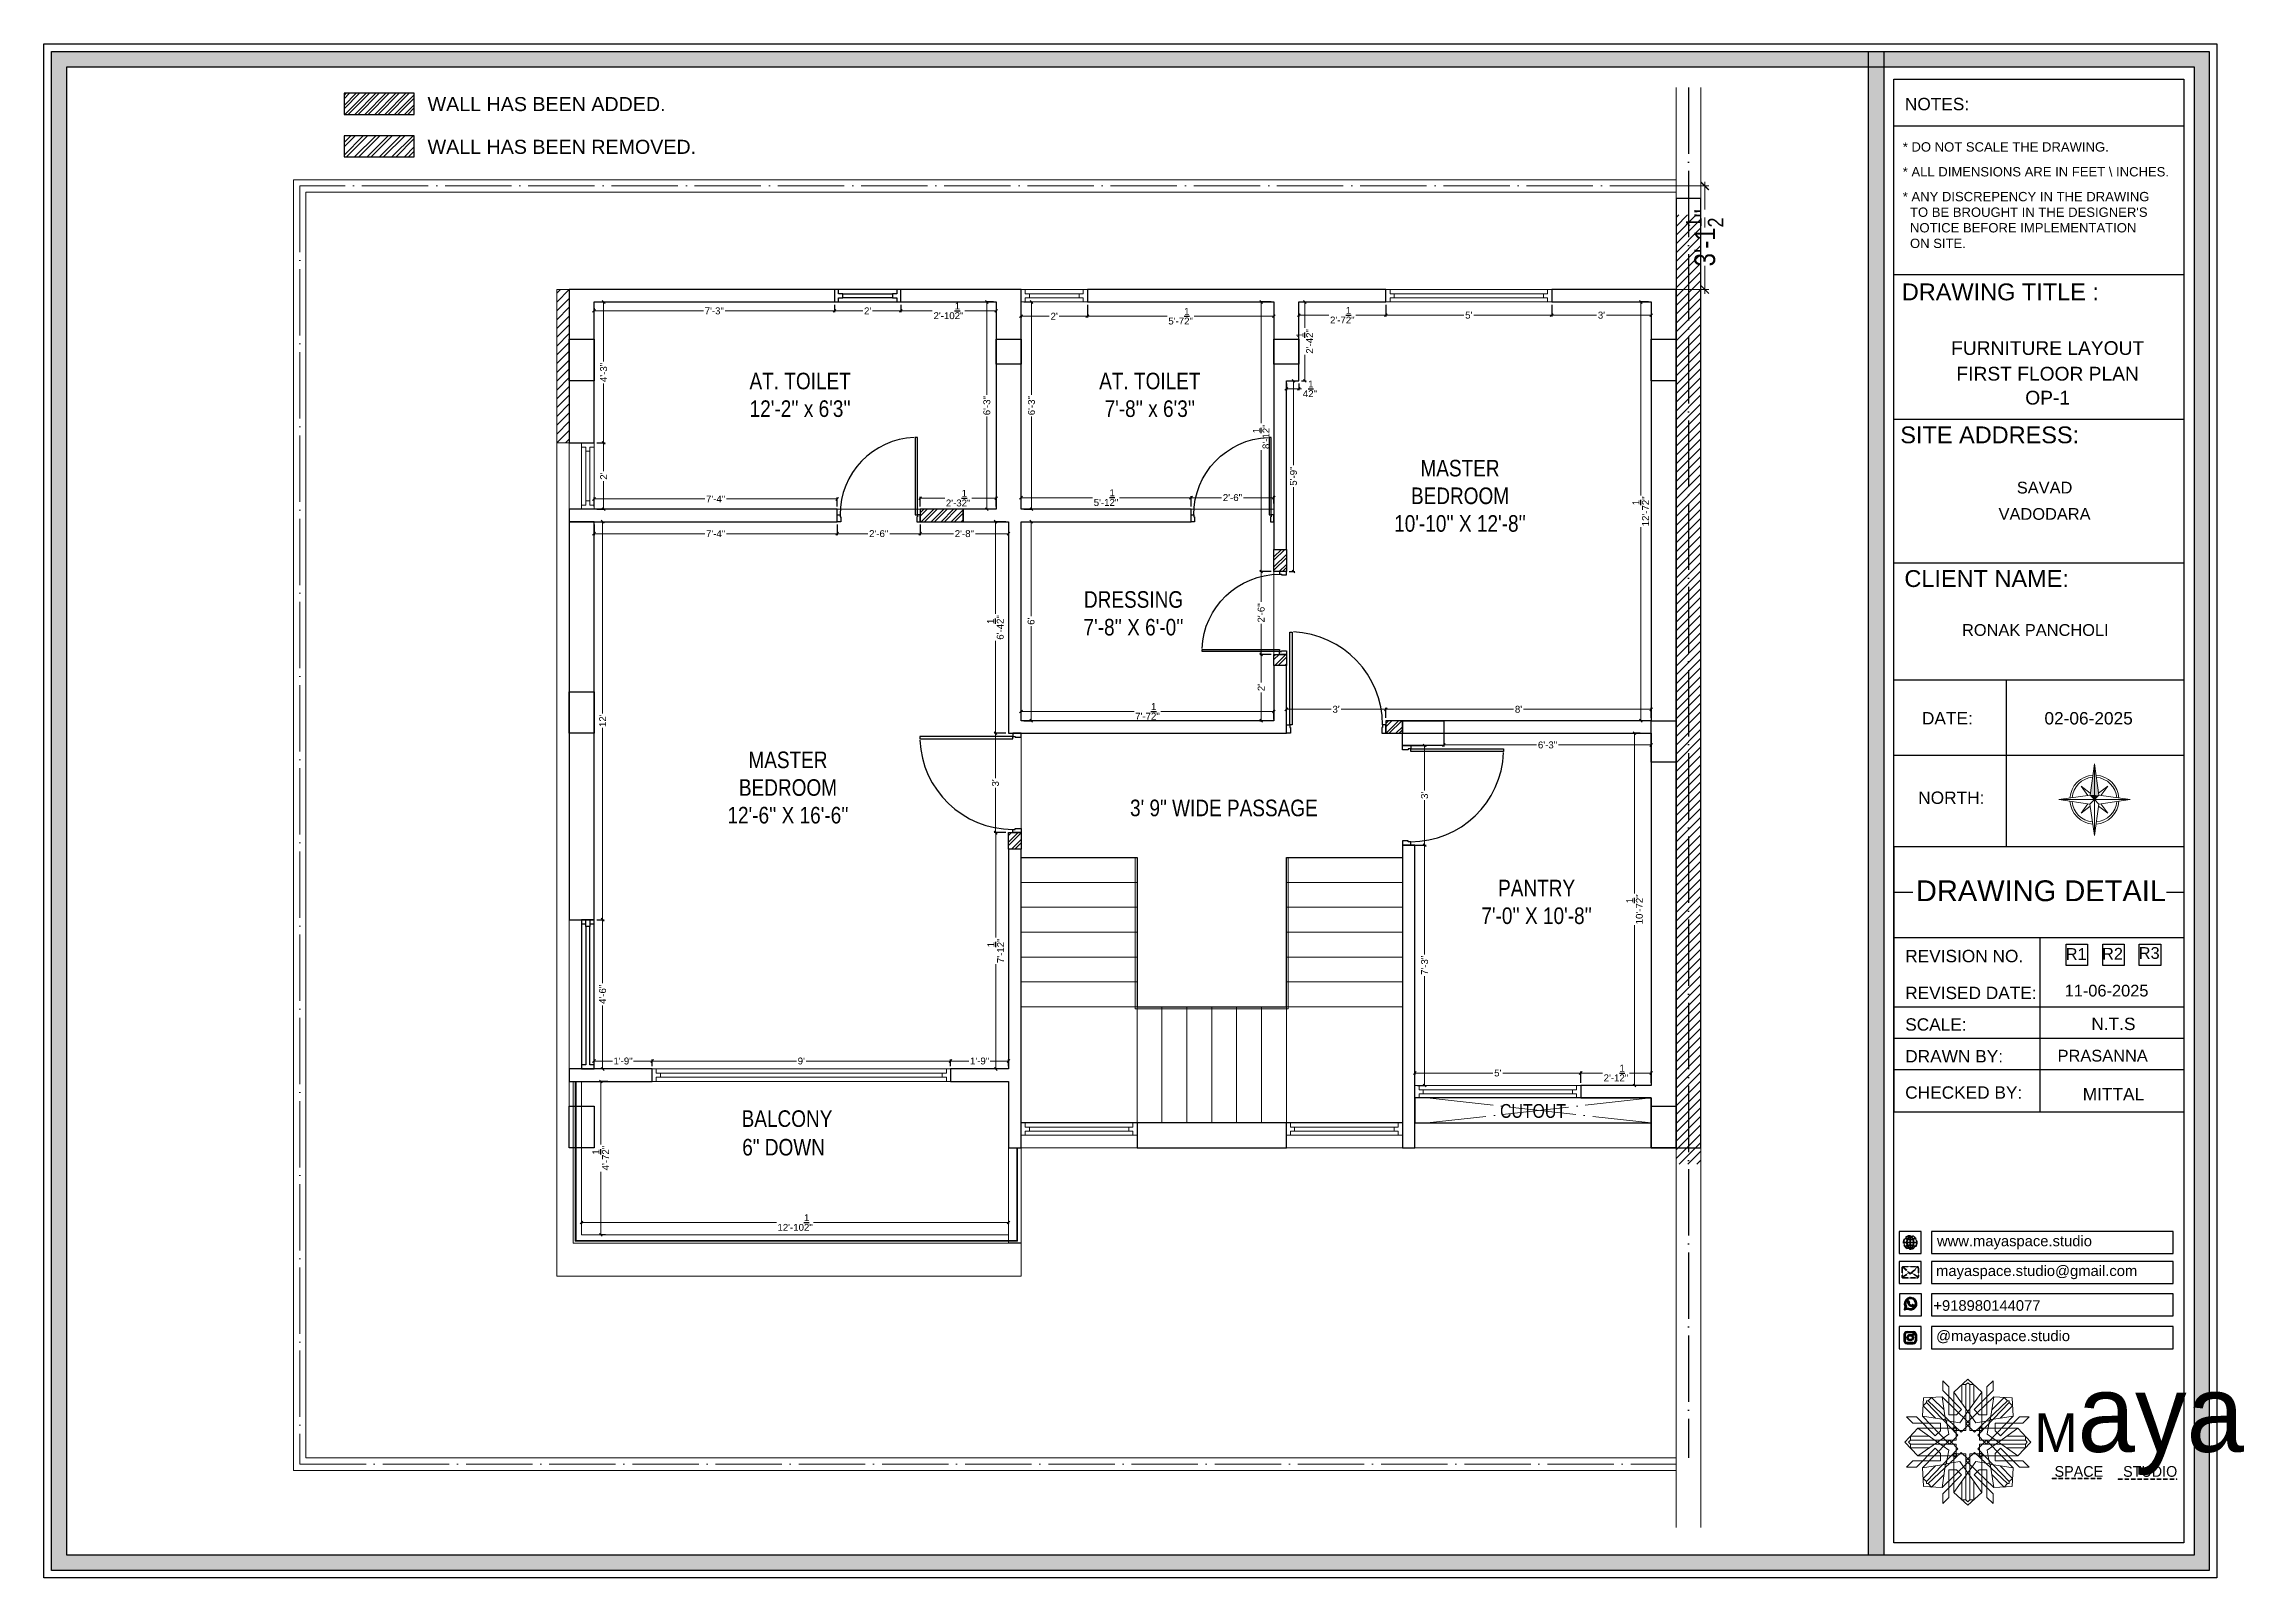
# Model space of a CAD drawing. Header units: millimetres. Extents: x 56222 to 154462, y -172610 to -121287.
# Drawn here: x 152780 to 153576, y -170544 to -169989 of the extents above; entities that cross this region are included whole.
import ezdxf
from ezdxf.enums import TextEntityAlignment as Align

# ---------------------------------------------------------------- set-up
doc = ezdxf.new("R2010")
doc.units = ezdxf.units.MM
doc.header["$MEASUREMENT"] = 0
doc.header["$PDMODE"] = 35
doc.linetypes.add('ACAD_ISO04W100', pattern=[30, 24, -3, 0, -3])
doc.linetypes.add('DASHEDX2', pattern=[1.5, 1, -0.5])
doc.layers.get('Defpoints').update_dxf_attribs({"color": 220})
doc.layers.add('AR DOOR', color=40, linetype='Continuous')
doc.layers.add('AR ELE-5', color=134, linetype='Continuous')
for name, color, linetype, lineweight in [('COLUMN', 1, 'Continuous', 30), ('dim05', 1, 'Continuous', 13), ('Dimension', 10, 'DASHEDX2', 20), ('ELEVATION ( SPIRAL STAIR )', 250, 'Continuous', 9), ('FIRST FLOOR', 7, 'Continuous', 9), ('FIRST FLOOR ( DIM )', 250, 'Continuous', 9), ('FIRST FLOOR ( DW_RAIL )', 7, 'Continuous', 9), ('FIRST FLOOR ( TEXT )', 7, 'Continuous', 9), ('FIRST FLOOR_( PLine )_', 251, 'Continuous', 30), ('FIRST FLOOR_( STAIR )', 251, 'Continuous', 9), ('GROUND FLOOR', 7, 'Continuous', 9), ('GROUND FLOOR  ( DIM )', 7, 'Continuous', 9), ('GROUND FLOOR  ( HATCH )', 251, 'Continuous', 9), ('GROUND FLOOR  ( PLINE )', 251, 'Continuous', 30), ('GROUND FLOOR ( DW_RAIL )', 7, 'Continuous', 9), ('Labelling', 1, 'Continuous', 25), ('NAME PLATE', 7, 'Continuous', 25), ('SECOND FLOOR ( TEXT )', 7, 'Continuous', 9), ('title block', 7, 'Continuous', 9), ('wall', 7, 'Continuous', 30), ('X_PLOT', 1, 'Continuous', 9)]:
    doc.layers.add(name, color=color, linetype=linetype, lineweight=lineweight)
doc.layers.add('XX~SLAB ( PLINE )', color=251, linetype='Continuous', plot=False)
doc.styles.add('Arial', font='arial.ttf')
doc.styles.add("Cn_BT_0'-0", font='swissc.ttf')
doc.styles.add('Cn_BT_7½', font='swissc.ttf', dxfattribs={"height": 7.5})
doc.styles.add('KATHA', font='swissc.ttf')
doc.styles.get("Standard").update_dxf_attribs({"font": 'arial.ttf', "height": 6})
doc.styles.add('style4', font='ARIALN.TTF')
doc.dimstyles.new('Cn_BT_7½', dxfattribs={"dimtxt": 9, "dimasz": 3, "dimexe": 1.5, "dimexo": 0, "dimgap": 0.09, "dimtad": 0, "dimdec": 3, "dimzin": 3, "dimdsep": 46, "dimlunit": 4, "dimtxsty": 'Cn_BT_7½', "dimblk": 'ARCHTICK', "dimcen": 0.09, "dimdle": 1.5, "dimclrd": 251, "dimclre": 251, "dimclrt": 14, "dimadec": 0, "dimazin": 0, "dimtfac": 0.75, "dimtdec": 3, "dimtofl": 0, "dimtmove": 0, "dimatfit": 3, "dimfxl": 0, "dimtolj": 1, "dimtzin": 0, "dimlwd": 15, "dimlwe": 15, "dimarcsym": 0})
doc.dimstyles.new('ISO-25', dxfattribs={"dimtxt": 2.5, "dimasz": 1, "dimexe": 0.5, "dimexo": 1, "dimtad": 0, "dimdec": 1, "dimlunit": 4, "dimtxsty": 'Standard', "dimblk": 'OBLIQUE', "dimcen": 2.5, "dimclrd": 1, "dimclre": 1, "dimclrt": 5, "dimadec": 0, "dimazin": 0, "dimtfac": 1, "dimtdec": 1, "dimtmove": 0, "dimatfit": 3, "dimfxl": 1, "dimlwd": -1, "dimarcsym": 0})

msp = doc.modelspace()

# ---------------------------------------------------------------- texts
at = {"layer": 'FIRST FLOOR ( TEXT )', "char_height": 6, "attachment_point": 5, "style": 'KATHA'}
for s, insert in [("AT. TOILET\\P12'-2'' x 6'3''", (153053.4901, -170115.7161)), ("AT. TOILET\\P7'-8'' x 6'3''", (153180.0105, -170115.7161)), ("MASTER \\PBEDROOM\\P10'-10'' X 12'-8''", (153292.2446, -170152.2437)), ("DRESSING\\P7'-8'' X 6'-0''", (153174.1104, -170194.7658)), ('3\' 9" WIDE PASSAGE', (153206.8028, -170265.1821)), ("PANTRY\\P7'-0'' X 10'-8''", (153319.9605, -170299.1739)), ('BALCONY', (153048.731, -170377.5849))]:
    msp.add_mtext(s, dxfattribs=dict(at, insert=insert))
at = {"layer": 'FIRST FLOOR ( TEXT )', "color": 1, "insert": (153318.6517, -170374.804), "char_height": 5, "attachment_point": 5, "style": "Cn_BT_0'-0"}
msp.add_mtext('CUTOUT', dxfattribs=at)
at = {"layer": 'FIRST FLOOR ( TEXT )', "color": 5, "insert": (153047.4949, -170387.9292), "char_height": 6, "attachment_point": 5, "style": 'KATHA'}
msp.add_mtext('6" DOWN', dxfattribs=at)
at = {"layer": 'Labelling', "char_height": 5.087834, "width": 118.925581, "attachment_point": 5, "style": 'style4'}
for s, insert in [('\\A1;\\pxql;{\\fArial|b0|i0|c0|p34;WALL HAS BEEN ADDED.}', (152978.1542, -170010.5124, 0.0263)), ('\\A1;\\pxql;{\\fArial|b0|i0|c0|p34;WALL HAS BEEN REMOVED.}', (152978.1542, -170025.9816, 0.0263))]:
    msp.add_mtext(s, dxfattribs=dict(at, insert=insert))
at = {"layer": 'NAME PLATE', "style": 'Arial'}
for s, height, p in [('FURNITURE LAYOUT', 4.972924, (153504.8611, -170101.2328, 0.1256)), ('FIRST FLOOR PLAN', 4.972924, (153504.8611, -170110.5154, 0.1256)), ('OP-1', 4.97292, (153504.8611, -170119.1893, 0.1256)), (' SAVAD ', 4.24568, (153503.7589, -170151.3628, 0.1256)), ('VADODARA', 4.24568, (153503.7589, -170160.8944, 0.1256)), ('RONAK PANCHOLI    ', 4.245682, (153503.6969, -170202.8756, 0.1256)), ('11-06-2025', 4.24568, (153526.1682, -170333.3581, 0.1256)), ('PRASANNA', 4.24568, (153524.7821, -170356.8965, 0.1256))]:
    msp.add_text(s, height=height, dxfattribs=at).set_placement(p, align=Align.CENTER)
at = {"layer": 'NAME PLATE', "char_height": 4.24568, "width": 5.841591, "attachment_point": 2, "style": 'Arial'}
for s, insert in [('R1', (153515.1818, -170315.8633, 0.1256)), ('R2', (153528.3298, -170315.7699, 0.1256)), ('R3', (153541.6043, -170315.5107, 0.1256))]:
    msp.add_mtext(s, dxfattribs=dict(at, insert=insert))
at = {"layer": 'SECOND FLOOR ( TEXT )', "insert": (153049.083, -170257.7888), "char_height": 6, "attachment_point": 5, "style": 'KATHA'}
msp.add_mtext("MASTER \\PBEDROOM\\P12'-6'' X 16'-6''", dxfattribs=at)

# ---------------------------------------------------------------- blocks, each defined once
blk = doc.blocks.new('_ArchTick')
at = {"color": 0, "linetype": 'ByBlock', "const_width": 0.15}
blk.add_lwpolyline([(-0.5, -0.5), (0.5, 0.5)], dxfattribs=at)
blk = doc.blocks.new('*D137')
at = {"layer": 'Defpoints', "color": 0, "transparency": 16777216}
for p in [(153365.91, -170040.08), (153370.41, -170077.58), (153380.8, -170077.58)]:
    blk.add_point(p, dxfattribs=at)
at = {"layer": 'FIRST FLOOR ( DIM )', "color": 251, "lineweight": 15, "transparency": 16777216}
for p, q in [((153365.91, -170040.08), (153382.3, -170040.08)), ((153380.8, -170038.58), (153380.8, -170048.61)), ((153380.8, -170079.08), (153380.8, -170069.06)), ((153370.41, -170077.58), (153382.3, -170077.58))]:
    blk.add_line(p, q, dxfattribs=at)
at = {"layer": 'FIRST FLOOR ( DIM )', "color": 251, "lineweight": 15, "transparency": 16777216, "xscale": 3, "yscale": 3, "zscale": 3}
for p, rotation in [((153380.8, -170040.08), 90), ((153380.8, -170077.58), 270)]:
    blk.add_blockref('_ArchTick', p, dxfattribs=dict(at, rotation=rotation))
at = {"layer": 'FIRST FLOOR ( DIM )', "color": 14, "transparency": 16777216, "insert": (153380.8, -170058.83), "char_height": 7.5, "attachment_point": 5, "rotation": 90, "style": 'Cn_BT_7½'}
blk.add_mtext('\\A1;3\'-1{\\H0.75x;\\S1/2;}"', dxfattribs=at)
blk = doc.blocks.new('*U140')
for points in [[(0, 0), (0, 1120), (-30, 1120), (-30, 0)], [(40, 0), (0, 0), (0, -30), (-10, -30), (-10, -100), (40, -100)], [(-1160, 0), (-1120, 0), (-1120, -30), (-1110, -30), (-1110, -100), (-1160, -100)]]:
    blk.add_lwpolyline(points, close=True)
at = {"layer": 'AR ELE-5', "linetype": 'ByBlock', "ltscale": 15}
blk.add_arc((2, -1), 1122, 92.373, 179.9653, dxfattribs=at)
blk = doc.blocks.new('*U143')
for points in [[(-1160, 0), (-1120, 0), (-1120, 30), (-1110, 30), (-1110, 100), (-1160, 100)], [(0, 0), (0, -1120), (-30, -1120), (-30, 0)], [(40, 0), (0, 0), (0, 30), (-10, 30), (-10, 100), (40, 100)]]:
    blk.add_lwpolyline(points, close=True)
at = {"layer": 'AR ELE-5', "linetype": 'ByBlock', "ltscale": 15}
blk.add_arc((2, 1), 1122, 180.0347, 267.627, dxfattribs=at)
blk = doc.blocks.new('*U168')
for points in [[(-40, 0), (0, 0), (0, 30), (10, 30), (10, 100), (-40, 100)], [(0, 0), (0, -1120), (30, -1120), (30, 0)], [(1160, 0), (1120, 0), (1120, 30), (1110, 30), (1110, 100), (1160, 100)]]:
    blk.add_lwpolyline(points, close=True)
at = {"layer": 'AR ELE-5', "linetype": 'ByBlock', "ltscale": 15}
blk.add_arc((-2, 1), 1122, 272.373, 359.9653, dxfattribs=at)
blk = doc.blocks.new('_Oblique')
at = {"layer": 'wall', "color": 0, "lineweight": -2}
blk.add_line((-0.5, -0.5), (0.5, 0.5), dxfattribs=at)
blk = doc.blocks.new('*D186')
at = {"layer": 'Defpoints', "color": 0, "transparency": 16777216}
for p in [(152978.91, -170305.58), (152982.03, -170359.58), (152995.2, -170359.58)]:
    blk.add_point(p, dxfattribs=at)
at = {"layer": 'dim05', "color": 1, "linetype": 'Continuous', "lineweight": -2, "transparency": 16777216}
for p, q in [((152979.91, -170305.58), (152982.53, -170305.58)), ((152994.2, -170359.58), (152981.53, -170359.58))]:
    blk.add_line(p, q, dxfattribs=at)
at = {"layer": 'dim05', "color": 1, "linetype": 'Continuous', "transparency": 16777216}
for p, q in [((152982.03, -170305.58), (152982.03, -170328.59)), ((152982.03, -170359.58), (152982.03, -170336.58))]:
    blk.add_line(p, q, dxfattribs=at)
at = {"layer": 'dim05', "color": 1, "transparency": 16777216}
for p, rotation in [((152982.03, -170305.58), 90), ((152982.03, -170359.58), 270)]:
    blk.add_blockref('_Oblique', p, dxfattribs=dict(at, rotation=rotation))
at = {"layer": 'dim05', "color": 5, "lineweight": 25, "transparency": 16777216, "insert": (152982.03, -170332.58), "char_height": 2.5, "attachment_point": 5, "rotation": 90, "style": 'Arial'}
blk.add_mtext('4\'-6"', dxfattribs=at)
blk = doc.blocks.new('*D187')
at = {"layer": 'Defpoints', "color": 0, "transparency": 16777216}
for p in [(153218.95, -170209.58), (153218.87, -170233.58), (153220.3, -170233.58)]:
    blk.add_point(p, dxfattribs=at)
at = {"layer": 'dim05', "color": 1, "linetype": 'Continuous', "lineweight": -2, "transparency": 16777216}
for p, q in [((153219.95, -170209.58), (153220.8, -170209.58)), ((153219.87, -170233.58), (153220.8, -170233.58))]:
    blk.add_line(p, q, dxfattribs=at)
at = {"layer": 'dim05', "color": 1, "linetype": 'Continuous', "transparency": 16777216}
for p, q in [((153220.3, -170209.58), (153220.3, -170219.79)), ((153220.3, -170233.58), (153220.3, -170223.38))]:
    blk.add_line(p, q, dxfattribs=at)
at = {"layer": 'dim05', "color": 1, "transparency": 16777216}
for p, rotation in [((153220.3, -170209.58), 90), ((153220.3, -170233.58), 270)]:
    blk.add_blockref('_Oblique', p, dxfattribs=dict(at, rotation=rotation))
at = {"layer": 'dim05', "color": 5, "lineweight": 25, "transparency": 16777216, "insert": (153220.3, -170221.58), "char_height": 2.5, "attachment_point": 5, "rotation": 90, "style": 'Arial'}
blk.add_mtext("2'", dxfattribs=at)
blk = doc.blocks.new('FSFSF')
at = {"color": 42, "lineweight": 5, "true_color": 0xe0ac11}
for p, q in [((28600.03, 143.51), (28600.03, 140.16)), ((28602.15, 141.41), (28600.03, 143.51)), ((28603.86, 139.69), (28608.58, 144.08)), ((28607.9, 142.22), (28608.58, 142.85)), ((28613.31, 139.69), (28608.58, 144.08)), ((28609.27, 142.22), (28608.59, 142.85)), ((28615.02, 141.41), (28617.14, 143.51)), ((28617.14, 143.51), (28617.14, 140.16)), ((28593.19, 131.45), (28593.54, 137.71)), ((28593.39, 135), (28594.56, 136.12)), ((28593.39, 135), (28597.6, 130.78)), ((28599.8, 138.06), (28593.54, 137.71)), ((28595.12, 136.69), (28594.53, 136.69)), ((28594.56, 136.12), (28594.56, 136.71)), ((28605.17, 124.98), (28594.56, 136.12)), ((28596.24, 137.86), (28595.12, 136.69)), ((28606.27, 126.08), (28595.12, 136.69)), ((28596.24, 137.86), (28600.47, 133.65)), ((28601.03, 130), (28599.8, 138.06)), ((28599.8, 138.05), (28608.58, 129.56)), ((28606.47, 133.76), (28600.03, 140.16)), ((28602.15, 141.41), (28602.15, 131.95)), ((28603.86, 126.58), (28603.86, 139.69)), ((28603.86, 139.69), (28608.58, 133.02)), ((28607.9, 142.22), (28606.58, 142.22)), ((28606.58, 142.22), (28606.58, 135.84)), ((28607.9, 142.22), (28607.9, 126.58)), ((28613.31, 139.69), (28608.59, 133.02)), ((28617.37, 138.05), (28608.59, 129.56)), ((28609.27, 142.22), (28609.27, 126.58)), ((28609.27, 142.22), (28610.59, 142.22)), ((28610.59, 142.22), (28610.59, 135.84)), ((28610.7, 133.76), (28617.14, 140.16)), ((28610.9, 126.08), (28622.05, 136.69)), ((28612.02, 124.98), (28622.62, 136.12)), ((28613.31, 126.58), (28613.31, 139.69)), ((28615.02, 141.41), (28615.02, 131.95)), ((28616.14, 130), (28617.37, 138.06)), ((28620.93, 137.86), (28616.7, 133.65)), ((28617.37, 138.06), (28623.63, 137.71)), ((28623.8, 135), (28619.59, 130.78)), ((28620.93, 137.86), (28622.05, 136.69)), ((28622.05, 136.69), (28622.64, 136.69)), ((28622.62, 136.12), (28622.62, 136.71)), ((28623.8, 135), (28622.62, 136.12)), ((28624, 131.45), (28623.65, 137.71)), ((28591.56, 127.39), (28587.17, 122.66)), ((28587.73, 131.22), (28591.08, 131.22)), ((28589.84, 129.1), (28587.73, 131.22)), ((28589.84, 129.1), (28599.29, 129.1)), ((28597.49, 124.78), (28591.08, 131.22)), ((28604.66, 127.39), (28591.56, 127.39)), ((28591.56, 127.39), (28598.23, 122.67)), ((28593.19, 131.45), (28601.69, 122.67)), ((28601.25, 130.22), (28593.19, 131.45)), ((28599.29, 126.5), (28599.29, 129.1)), ((28605.86, 129.18), (28601.03, 130)), ((28602.07, 125.39), (28601.25, 130.22)), ((28604.75, 131.95), (28602.15, 131.95)), ((28603.68, 126.54), (28603.68, 127.39)), ((28604.71, 127.57), (28603.86, 127.57)), ((28604.66, 123.35), (28604.66, 127.39)), ((28604.7, 126.58), (28604.71, 127.57)), ((28606.47, 133.76), (28604.75, 131.95)), ((28605.86, 129.18), (28608.58, 133.02)), ((28606.27, 126.08), (28608.58, 128.27)), ((28607.9, 128.92), (28608.58, 129.56)), ((28607.9, 128.92), (28608.58, 128.27)), ((28611.31, 129.18), (28608.59, 133.02)), ((28609.27, 128.92), (28608.59, 129.56)), ((28609.27, 128.92), (28608.59, 128.27)), ((28610.9, 126.08), (28608.59, 128.27)), ((28610.7, 133.76), (28612.42, 131.95)), ((28611.31, 129.18), (28616.14, 130)), ((28612.42, 131.95), (28615.02, 131.95)), ((28612.46, 126.58), (28612.46, 127.57)), ((28612.46, 127.57), (28613.31, 127.57)), ((28612.52, 123.35), (28612.52, 127.39)), ((28612.52, 127.39), (28625.63, 127.39)), ((28613.51, 126.54), (28613.51, 127.39)), ((28615.12, 125.39), (28615.94, 130.22)), ((28623.99, 131.45), (28615.5, 122.67)), ((28615.94, 130.22), (28624, 131.45)), ((28627.34, 129.1), (28617.89, 129.1)), ((28617.89, 126.5), (28617.89, 129.1)), ((28625.63, 127.39), (28618.96, 122.67)), ((28619.7, 124.78), (28626.1, 131.22)), ((28625.63, 127.39), (28630.02, 122.66)), ((28629.45, 131.22), (28626.1, 131.22)), ((28627.34, 129.1), (28629.45, 131.22)), ((28591.56, 117.94), (28587.17, 122.66)), ((28589.03, 123.35), (28588.4, 122.67)), ((28589.03, 121.98), (28588.4, 122.65)), ((28589.03, 123.35), (28589.03, 124.67)), ((28589.03, 124.67), (28595.4, 124.67)), ((28589.03, 123.35), (28604.66, 123.35)), ((28589.03, 121.98), (28604.66, 121.98)), ((28589.03, 121.98), (28589.03, 120.66)), ((28589.03, 120.66), (28595.4, 120.66)), ((28597.49, 120.54), (28591.08, 114.11)), ((28591.56, 117.94), (28598.23, 122.65)), ((28593.19, 113.88), (28601.69, 122.65)), ((28605.17, 120.35), (28594.56, 109.2)), ((28597.49, 124.78), (28599.29, 126.5)), ((28597.49, 120.54), (28599.29, 118.83)), ((28602.07, 125.39), (28598.23, 122.67)), ((28602.07, 119.94), (28598.23, 122.65)), ((28602.07, 119.94), (28601.25, 115.1)), ((28602.33, 123.35), (28601.69, 122.67)), ((28602.33, 121.98), (28601.69, 122.65)), ((28602.33, 123.35), (28602.97, 122.67)), ((28602.33, 121.98), (28602.97, 122.65)), ((28605.17, 124.98), (28602.97, 122.67)), ((28605.17, 120.35), (28602.97, 122.65)), ((28604.66, 126.54), (28603.68, 126.54)), ((28607.9, 126.58), (28603.86, 126.58)), ((28604.66, 121.98), (28604.66, 117.94)), ((28609.27, 126.58), (28613.31, 126.58)), ((28612.02, 124.98), (28614.21, 122.67)), ((28612.02, 120.35), (28614.21, 122.65)), ((28612.02, 120.35), (28622.62, 109.2)), ((28612.52, 126.54), (28613.51, 126.54)), ((28628.16, 123.35), (28612.52, 123.35)), ((28612.52, 121.98), (28612.52, 117.94)), ((28628.16, 121.98), (28612.52, 121.98)), ((28614.85, 123.35), (28614.21, 122.67)), ((28614.85, 121.98), (28614.21, 122.65)), ((28614.85, 123.35), (28615.5, 122.67)), ((28614.85, 121.98), (28615.5, 122.65)), ((28615.12, 125.39), (28618.96, 122.67)), ((28615.12, 119.94), (28618.96, 122.65)), ((28615.12, 119.94), (28615.94, 115.1)), ((28623.99, 113.88), (28615.5, 122.65)), ((28619.7, 124.78), (28617.89, 126.5)), ((28619.7, 120.54), (28617.89, 118.83)), ((28625.63, 117.94), (28618.96, 122.65)), ((28619.7, 120.54), (28626.1, 114.11)), ((28628.16, 124.67), (28621.78, 124.67)), ((28628.16, 120.66), (28621.78, 120.66)), ((28625.63, 117.94), (28630.02, 122.66)), ((28628.16, 123.35), (28628.16, 124.67)), ((28628.16, 123.35), (28628.78, 122.67)), ((28628.16, 121.98), (28628.78, 122.65)), ((28628.16, 121.98), (28628.16, 120.66)), ((28589.84, 116.23), (28587.73, 114.11)), ((28587.73, 114.11), (28591.08, 114.11)), ((28589.84, 116.23), (28599.29, 116.23)), ((28604.66, 117.94), (28591.56, 117.94)), ((28601.25, 115.1), (28593.19, 113.87)), ((28593.19, 113.87), (28593.54, 107.62)), ((28593.39, 110.32), (28597.6, 114.55)), ((28606.27, 119.15), (28595.12, 108.54)), ((28599.29, 118.83), (28599.29, 116.23)), ((28599.8, 107.17), (28608.58, 115.67)), ((28601.03, 115.23), (28599.8, 107.17)), ((28605.86, 116.05), (28601.03, 115.23)), ((28602.15, 103.82), (28602.15, 113.27)), ((28604.75, 113.27), (28602.15, 113.27)), ((28604.66, 118.78), (28603.68, 118.78)), ((28603.68, 118.78), (28603.68, 117.94)), ((28607.9, 118.65), (28603.86, 118.65)), ((28603.86, 118.65), (28603.86, 105.54)), ((28604.71, 117.66), (28603.86, 117.66)), ((28604.7, 118.65), (28604.71, 117.66)), ((28606.47, 111.47), (28604.75, 113.27)), ((28605.86, 116.05), (28608.58, 112.21)), ((28606.27, 119.15), (28608.58, 116.96)), ((28607.9, 103.01), (28607.9, 118.65)), ((28607.9, 116.31), (28608.58, 116.96)), ((28607.9, 116.31), (28608.58, 115.67)), ((28610.9, 119.15), (28608.59, 116.96)), ((28609.27, 116.31), (28608.59, 116.96)), ((28609.27, 116.31), (28608.59, 115.67)), ((28611.31, 116.05), (28608.59, 112.21)), ((28617.37, 107.17), (28608.59, 115.67)), ((28609.27, 118.65), (28613.31, 118.65)), ((28609.27, 103.01), (28609.27, 118.65)), ((28610.7, 111.47), (28612.42, 113.27)), ((28610.9, 119.15), (28622.05, 108.54)), ((28611.31, 116.05), (28616.14, 115.23)), ((28612.42, 113.27), (28615.02, 113.27)), ((28612.46, 118.65), (28612.46, 117.66)), ((28612.46, 117.66), (28613.31, 117.66)), ((28612.52, 118.78), (28613.51, 118.78)), ((28612.52, 117.94), (28625.63, 117.94)), ((28613.31, 118.65), (28613.31, 105.54)), ((28613.51, 118.78), (28613.51, 117.94)), ((28615.02, 103.82), (28615.02, 113.27)), ((28615.94, 115.1), (28624, 113.87)), ((28616.14, 115.23), (28617.37, 107.17)), ((28617.89, 118.83), (28617.89, 116.23)), ((28627.34, 116.23), (28617.89, 116.23)), ((28623.8, 110.32), (28619.59, 114.55)), ((28624, 113.87), (28623.65, 107.62)), ((28629.45, 114.11), (28626.1, 114.11)), ((28627.34, 116.23), (28629.45, 114.11)), ((28593.39, 110.32), (28594.56, 109.2)), ((28599.8, 107.17), (28593.54, 107.52)), ((28595.12, 108.54), (28594.53, 108.54)), ((28594.56, 109.2), (28594.56, 108.61)), ((28596.24, 107.37), (28595.12, 108.54)), ((28596.24, 107.37), (28600.47, 111.58)), ((28606.47, 111.47), (28600.03, 105.07)), ((28600.03, 101.71), (28600.03, 105.07)), ((28603.86, 105.54), (28608.58, 112.21)), ((28603.86, 105.54), (28608.58, 101.15)), ((28606.58, 103.01), (28606.58, 109.38)), ((28613.31, 105.54), (28608.58, 101.15)), ((28613.31, 105.54), (28608.59, 112.21)), ((28610.59, 103.01), (28610.59, 109.38)), ((28610.7, 111.47), (28617.14, 105.07)), ((28620.93, 107.37), (28616.7, 111.58)), ((28617.14, 101.71), (28617.14, 105.07)), ((28617.37, 107.17), (28623.63, 107.52)), ((28620.93, 107.37), (28622.05, 108.54)), ((28622.05, 108.54), (28622.64, 108.54)), ((28623.8, 110.32), (28622.62, 109.2)), ((28622.62, 109.2), (28622.62, 108.61)), ((28602.15, 103.82), (28600.03, 101.71)), ((28607.9, 103.01), (28606.58, 103.01)), ((28607.9, 103.01), (28608.58, 102.38)), ((28609.27, 103.01), (28608.59, 102.38)), ((28609.27, 103.01), (28610.59, 103.01)), ((28615.02, 103.82), (28617.14, 101.71))]:
    blk.add_line(p, q, dxfattribs=at)
blk = doc.blocks.new('hgwg')
at = {"layer": 'Dimension', "true_color": 0xd39e00}
h = blk.add_hatch(color=42, dxfattribs=at)
h.dxf.hatch_style = 1
h.paths.add_polyline_path([(27505.71, 45.05), (27494.27, 45.05), (27494.27, 44.9), (27505.71, 44.9)])
h = blk.add_hatch(color=42, dxfattribs=at)
h.dxf.hatch_style = 1
h.paths.add_polyline_path([(27523.3, 44.9), (27509.68, 44.9), (27509.68, 44.75), (27523.3, 44.75)])
at = {"layer": 'Dimension', "color": 42, "true_color": 0xd39e00}
for p, q in [((27494.27, 45.05), (27505.71, 45.05)), ((27494.27, 44.9), (27494.27, 45.05)), ((27494.27, 44.9), (27505.71, 44.9)), ((27505.71, 45.05), (27505.71, 44.9)), ((27509.68, 44.9), (27523.3, 44.9)), ((27509.68, 44.9), (27509.68, 44.75)), ((27509.68, 44.75), (27523.3, 44.75)), ((27523.3, 44.75), (27523.3, 44.9))]:
    blk.add_line(p, q, dxfattribs=at)
at = {"layer": 'Dimension', "color": 42, "true_color": 0xd39e00, "attachment_point": 1}
for s, width, insert, char_height in [('{\\fCinzel|b0|i0|c0|p2;\\H1.5x;M\\fAmsterdam One|b0|i0|c0|p2;\\H2x;aya}', 85.3277, (27490.17, 69.17), 6), ('{\\fCinzel|b0|i0|c0|p0;SPACE     STUDIO}', 66.129, (27494.83, 47.86), 2.5)]:
    blk.add_mtext_dynamic_manual_height_columns(s, width=width, gutter_width=30, heights=[0], dxfattribs=dict(at, insert=insert, char_height=char_height))
blk = doc.blocks.new('QEGW4TG')
at = {"layer": 'Dimension', "true_color": 0x000000}
h = blk.add_hatch(color=18, dxfattribs=at)
h.dxf.hatch_style = 1
h.paths.add_polyline_path([(2.69, 1.93, 0.170513), (2.95, 1.97, 0.190337), (3.11, 2.18, 0.316231), (3.07, 2.28), (2.79, 2.37, 0.273721), (2.69, 2.34, 0.040749), (2.63, 2.27, -0.441282), (2.53, 2.25, -0.11828), (2.06, 2.64, -0.441282), (2.07, 2.74, 0.040749), (2.13, 2.81, 0.290083), (2.14, 2.92), (2.01, 3.18, 0.316231), (1.91, 3.2, 0.190337), (1.73, 3, 0.170513), (1.72, 2.74, 0.252784)], flags=0)
h.paths.add_polyline_path([(1.19, 1.98), (1.03, 1.3, 0.550912), (1.11, 1.23), (1.75, 1.39, 6.344125)])
h.paths.add_polyline_path([(1.81, 1.7), (1.4, 1.6), (1.5, 2.03, -9.071339)], flags=16)
h.paths.add_polyline_path([(3.11, 2.16, -0.17811), (2.95, 1.97, -0.170513), (2.69, 1.93, -0.252784), (1.72, 2.74, -0.170513), (1.73, 3, -0.17811), (1.89, 3.19, -0.370089), (2.01, 3.18), (2.14, 2.92, -0.307185), (2.13, 2.8, -0.041087), (2.06, 2.73, 0.321676), (2.05, 2.65, 0.126524), (2.55, 2.24, 0.312216), (2.62, 2.26, -0.041087), (2.68, 2.34, -0.290673), (2.79, 2.37), (3.07, 2.28, -0.370089)], flags=0)
h = blk.add_hatch(color=18, dxfattribs=at)
h.dxf.hatch_style = 1
h.paths.add_polyline_path([(2.79, 2.37, 0.273721), (2.69, 2.34, 0.040749), (2.63, 2.27, -0.441282), (2.53, 2.25, -0.11828), (2.06, 2.64, -0.441282), (2.07, 2.74, 0.040749), (2.13, 2.81, 0.290083), (2.14, 2.92), (2.01, 3.18, 0.316231), (1.91, 3.2, 0.190337), (1.73, 3, 0.170513), (1.72, 2.74, 0.252784), (2.69, 1.93, 0.170513), (2.95, 1.97, 0.190337), (3.11, 2.18, 0.316231), (3.07, 2.28)])
for p, q in [((1.19, 1.98), (1.03, 1.3)), ((1.1, 1.23), (1.75, 1.39)), ((1.5, 2.03), (1.4, 1.6)), ((1.4, 1.6), (1.81, 1.7)), ((2.01, 3.18), (2.14, 2.92)), ((3.07, 2.28), (2.8, 2.36))]:
    blk.add_line(p, q)
blk.add_lwpolyline([(0, 0), (4.68, 0), (4.68, 4.68), (0, 4.68)], close=True)
for centre, radius, start, end in [((1.09, 1.29), 0.0598, 164.8483, 282.1458), ((2.39, 2.56), 1.34, 241.4727, 205.6422), ((2.39, 2.56), 1.04, 235.9962, 210.8333), ((2.09, 2.87), 0.39, 159.7007, 198.4072), ((2.96, 3.23), 1.33, 201.4218, 258.1669), ((2.07, 2.87), 0.364, 118.9685, 159.3648), ((1.94, 3.12), 0.0896, 41.8985, 123.1344), ((2.11, 2.68), 0.066, 135.9932, 224.8892), ((1.67, 3.16), 0.586, 312.4617, 321.8728), ((3.12, 3.42), 1.31, 216.5455, 243.5279), ((2.05, 2.87), 0.104, 320.3924, 28.6971), ((2.57, 2.3), 0.066, 234.2482, 323.1441), ((3.11, 1.94), 0.586, 137.2645, 146.6756), ((2.76, 2.27), 0.104, 70.4402, 138.745), ((2.75, 2.31), 0.39, 260.7301, 299.4366), ((2.76, 2.29), 0.364, 299.7725, 340.1688), ((3.03, 2.2), 0.0896, 336.0029, 57.2388)]:
    blk.add_arc(centre, radius, start, end)
blk = doc.blocks.new('ASGERG')
at = {"layer": 'Dimension', "true_color": 0x000000}
h = blk.add_hatch(color=18, dxfattribs=at)
h.dxf.hatch_style = 1
h.paths.add_polyline_path([(0.99, 1.7, 0.353872), (1.69, 1.03), (2.96, 1.03, 0.353872), (3.66, 1.7), (3.66, 2.99, 0.353872), (2.96, 3.67), (1.69, 3.67, 0.353872), (0.99, 2.99)])
h.paths.add_polyline_path([(1.27, 2.97, -0.353872), (1.72, 3.4), (2.94, 3.4, -0.353872), (3.38, 2.97), (3.38, 1.72, -0.353872), (2.94, 1.3), (1.72, 1.3, -0.353872), (1.27, 1.72)], flags=16)
h.paths.add_polyline_path([(3.02, 2.35, -1), (1.64, 2.35, -1)], flags=0)
h.paths.add_polyline_path([(2.74, 2.35, -1), (1.92, 2.35, -1)], flags=0)
h.paths.add_polyline_path([(2.86, 3.02, -1), (3.19, 3.02, -1)], flags=0)
h.paths.add_polyline_path([(1.64, 2.35, 1), (3.02, 2.35, 1)], flags=0)
h = blk.add_hatch(color=18, dxfattribs=at)
h.dxf.hatch_style = 1
h.paths.add_polyline_path([(1.64, 2.35, 1), (3.02, 2.35, 1)])
h.paths.add_polyline_path([(2.74, 2.35, -1), (1.92, 2.35, -1)], flags=16)
h = blk.add_hatch(color=18, dxfattribs=at)
h.dxf.hatch_style = 1
h.paths.add_polyline_path([(3.19, 3.02, 1), (2.86, 3.02, 1)])
for p, q in [((0.99, 2.99), (0.99, 1.7)), ((1.27, 2.97), (1.27, 1.72)), ((1.69, 3.67), (2.96, 3.67)), ((1.69, 1.03), (2.96, 1.03)), ((2.94, 3.4), (1.72, 3.4)), ((2.94, 1.3), (1.72, 1.3)), ((3.38, 2.97), (3.38, 1.72)), ((3.66, 2.99), (3.66, 1.7))]:
    blk.add_line(p, q)
blk.add_lwpolyline([(0, 0), (4.68, 0), (4.68, 4.68), (0, 4.68)], close=True)
for centre, radius in [((2.33, 2.35), 0.694), ((2.33, 2.35), 0.414), ((3.02, 3.02), 0.168)]:
    blk.add_circle(centre, radius)
for centre, radius, start, end in [((1.76, 2.89), 0.778, 94.8631, 172.8127), ((1.76, 1.8), 0.778, 187.1873, 265.1369), ((1.76, 2.91), 0.491, 94.8631, 172.8127), ((1.76, 1.78), 0.491, 187.1873, 265.1369), ((2.9, 2.91), 0.491, 7.1873, 85.1369), ((2.9, 1.78), 0.491, 274.8631, 352.8127), ((2.89, 2.89), 0.778, 7.1873, 85.1369), ((2.89, 1.8), 0.778, 274.8631, 352.8127)]:
    blk.add_arc(centre, radius, start, end)
blk = doc.blocks.new('ETYETE')
at = {"layer": 'Dimension', "true_color": 0x000000}
h = blk.add_hatch(color=18, dxfattribs=at)
h.dxf.hatch_style = 1
h.paths.add_polyline_path([(3.76, 1.14, 0.414214), (4.12, 1.5), (4.12, 3.29, 0.414214), (3.76, 3.65), (0.92, 3.65, 0.414214), (0.56, 3.29), (0.56, 1.5, 0.414214), (0.92, 1.14)])
h.paths.add_polyline_path([(2.61, 2.22), (3.92, 1.34, -0.198912), (3.76, 1.28), (0.92, 1.28, -0.198912), (0.76, 1.34), (2.08, 2.22), (2.34, 1.98)], flags=16)
h.paths.add_polyline_path([(2.34, 2.16), (0.89, 3.51, -0.028783), (0.92, 3.52), (3.76, 3.52, -0.028783), (3.79, 3.51)], flags=16)
h.paths.add_polyline_path([(2.71, 2.32), (3.92, 3.45, -0.202482), (3.99, 3.29), (3.99, 1.5, -0.043076), (3.98, 1.46)], flags=16)
h.paths.add_polyline_path([(1.98, 2.32), (0.7, 1.46, -0.043076), (0.7, 1.5), (0.7, 3.29, -0.202482), (0.76, 3.45)], flags=16)
blk.add_lwpolyline([(0, 0), (4.68, 0), (4.68, 4.68), (0, 4.68)], close=True)
at = {"layer": 'Dimension', "color": 18, "true_color": 0x000000}
for p, q in [((0.56, 3.29), (0.56, 1.5)), ((0.7, 3.29), (0.7, 1.5)), ((0.7, 1.46), (1.98, 2.32)), ((0.76, 3.45), (1.98, 2.32)), ((0.76, 1.34), (2.08, 2.22)), ((0.89, 3.51), (2.34, 2.16)), ((0.92, 3.65), (3.76, 3.65)), ((0.92, 3.52), (3.76, 3.52)), ((0.92, 1.28), (3.76, 1.28)), ((0.92, 1.14), (3.76, 1.14)), ((2.08, 2.22), (2.34, 1.98)), ((2.34, 2.16), (3.79, 3.51)), ((2.34, 1.98), (2.61, 2.22)), ((3.92, 1.34), (2.61, 2.22)), ((2.71, 2.32), (3.92, 3.45)), ((3.98, 1.46), (2.71, 2.32)), ((3.99, 3.29), (3.99, 1.5)), ((4.12, 3.29), (4.12, 1.5))]:
    blk.add_line(p, q, dxfattribs=at)
for centre, radius, start, end in [((0.92, 3.29), 0.358, 90, 180), ((0.92, 1.5), 0.358, 180, 270), ((0.92, 3.29), 0.224, 134.2136, 180), ((0.92, 1.5), 0.224, 180, 189.8662), ((0.92, 1.5), 0.224, 225, 270), ((0.92, 3.29), 0.224, 90, 96.5948), ((3.76, 3.29), 0.358, 0, 90), ((3.76, 3.29), 0.224, 83.4052, 90), ((3.76, 1.5), 0.358, 270, 0), ((3.76, 1.5), 0.224, 270, 315), ((3.76, 3.29), 0.224, 0, 45.7864), ((3.76, 1.5), 0.224, 350.1338, 0)]:
    blk.add_arc(centre, radius, start, end, dxfattribs=at)
blk = doc.blocks.new('DTGWEGEARG')
at = {"layer": 'Dimension', "true_color": 0x000000}
h = blk.add_hatch(color=18, dxfattribs=at)
h.dxf.hatch_style = 1
h.paths.add_polyline_path([(3.83, 2.34, 1), (0.85, 2.34, 1)])
h.paths.add_polyline_path([(2.51, 1.01, 0.105795), (2.96, 1.58, -0.055205), (3.3, 1.41, -0.169822)], flags=16)
h.paths.add_polyline_path([(2.41, 1.12), (2.41, 1.69, -0.058279), (2.81, 1.63, -0.103353)], flags=16)
h.paths.add_polyline_path([(2.26, 1.13, -0.101741), (1.87, 1.63, -0.057171), (2.26, 1.69)], flags=16)
h.paths.add_polyline_path([(2.17, 1.01, -0.169822), (1.38, 1.41, -0.055205), (1.72, 1.58, 0.105795)], flags=16)
h.paths.add_polyline_path([(3.02, 1.72, 0.081336), (3.13, 2.27), (3.68, 2.27, -0.152069), (3.4, 1.52, 0.05687)], flags=16)
h.paths.add_polyline_path([(2.87, 1.77, 0.061945), (2.41, 1.84), (2.41, 2.27), (2.98, 2.27, -0.081344)], flags=16)
h.paths.add_polyline_path([(2.26, 1.84, 0.060923), (1.8, 1.77, -0.081344), (1.7, 2.27), (2.26, 2.27)], flags=16)
h.paths.add_polyline_path([(1.66, 1.72, 0.05687), (1.28, 1.52, -0.152069), (1, 2.27), (1.55, 2.27, 0.081336)], flags=16)
h.paths.add_polyline_path([(2.41, 2.42), (2.41, 2.83, 0.061945), (2.87, 2.91, -0.080009), (2.98, 2.42)], flags=16)
h.paths.add_polyline_path([(3.13, 2.42, 0.080116), (3.02, 2.96, 0.05687), (3.4, 3.16, 0.028258), (3.3, 3.27, -0.055205), (2.96, 3.1, 0.105795), (2.51, 3.67, -0.36029), (3.68, 2.42)], flags=16)
h.paths.add_polyline_path([(2.26, 2.42), (1.7, 2.42, -0.080009), (1.8, 2.91, 0.060923), (2.26, 2.84)], flags=16)
h.paths.add_polyline_path([(1.55, 2.42), (1, 2.42, -0.150466), (1.28, 3.16, 0.05687), (1.66, 2.96, 0.080116)], flags=16)
h.paths.add_polyline_path([(2.41, 2.98), (2.41, 3.56, -0.103353), (2.81, 3.05, -0.058279)], flags=16)
h.paths.add_polyline_path([(2.26, 2.99, -0.057171), (1.87, 3.05, -0.101741), (2.26, 3.55)], flags=16)
h.paths.add_polyline_path([(1.72, 3.1, -0.055205), (1.38, 3.27, -0.169822), (2.17, 3.67, 0.105795)], flags=16)
blk.add_lwpolyline([(0, 0), (4.68, 0), (4.68, 4.68), (0, 4.68)], close=True)
at = {"layer": 'Dimension', "color": 18, "true_color": 0x000000}
for p, q in [((1, 2.42), (1.55, 2.42)), ((1, 2.27), (1.55, 2.27)), ((1.7, 2.42), (2.26, 2.42)), ((1.7, 2.27), (2.26, 2.27)), ((2.26, 3.55), (2.26, 2.99)), ((2.26, 2.84), (2.26, 2.42)), ((2.26, 2.27), (2.26, 1.84)), ((2.26, 1.69), (2.26, 1.13)), ((2.41, 3.56), (2.41, 2.98)), ((2.41, 2.83), (2.41, 2.42)), ((2.41, 2.42), (2.98, 2.42)), ((2.41, 2.27), (2.98, 2.27)), ((2.41, 2.27), (2.41, 1.84)), ((2.41, 1.69), (2.41, 1.12)), ((3.13, 2.42), (3.68, 2.42)), ((3.13, 2.27), (3.68, 2.27))]:
    blk.add_line(p, q, dxfattribs=at)
blk.add_circle((2.34, 2.34), 1.49, dxfattribs=at)
for centre, radius, start, end in [((2.34, 2.34), 1.34, 142.3819, 176.6093), ((2.34, 2.34), 1.34, 183.0315, 217.6181), ((2.34, 4.74), 1.9, 236.1399, 249.1595), ((2.34, -0.06), 1.9, 110.8405, 123.8601), ((2.34, 2.34), 1.34, 97.3549, 135.9073), ((2.34, 4.74), 1.75, 236.7417, 249.3811), ((2.34, -0.06), 1.75, 110.6189, 123.2583), ((2.34, 2.34), 1.34, 224.0927, 262.6451), ((3.28, 2.34), 1.73, 159.0567, 177.3789), ((3.28, 2.34), 1.73, 182.3435, 200.9433), ((3.28, 2.34), 1.58, 158.8325, 177.1302), ((3.28, 2.34), 1.58, 182.5658, 201.1675), ((3.28, 2.34), 1.73, 129.9301, 154.0867), ((3.28, 2.34), 1.73, 205.9133, 230.0699), ((2.34, 4.74), 1.9, 253.6799, 267.6253), ((2.34, -0.06), 1.9, 92.3747, 106.3201), ((3.28, 2.34), 1.58, 130.1073, 153.3446), ((2.34, 4.74), 1.75, 254.3336, 267.422), ((2.34, -0.06), 1.75, 92.578, 105.6664), ((3.28, 2.34), 1.58, 206.6554, 229.8927), ((1.4, 2.34), 1.58, 26.6554, 50.2584), ((2.34, 4.74), 1.75, 272.3248, 285.6664), ((2.34, 4.74), 1.9, 272.1415, 286.3201), ((2.34, -0.06), 1.9, 73.6799, 87.8585), ((2.34, -0.06), 1.75, 74.3336, 87.6752), ((1.4, 2.34), 1.58, 309.7416, 333.3446), ((2.34, 2.34), 1.34, 3.3907, 82.6451), ((1.4, 2.34), 1.73, 25.9133, 50.0699), ((1.4, 2.34), 1.73, 309.9301, 334.0867), ((2.34, 2.34), 1.34, 277.3549, 315.9073), ((1.4, 2.34), 1.58, 2.8698, 21.1675), ((1.4, 2.34), 1.58, 338.8325, 357.4342), ((2.34, 4.74), 1.75, 290.6189, 303.2583), ((2.34, -0.06), 1.75, 56.7417, 69.3811), ((2.34, 4.74), 1.9, 290.8405, 303.8601), ((1.4, 2.34), 1.73, 2.6211, 20.9433), ((1.4, 2.34), 1.73, 339.0567, 357.6565), ((2.34, -0.06), 1.9, 56.1399, 69.1595), ((2.34, 2.34), 1.34, 322.3819, 356.9685)]:
    blk.add_arc(centre, radius, start, end, dxfattribs=at)
blk = doc.blocks.new('4t')
at = {"transparency": 33554607}
h = blk.add_hatch(color=1, dxfattribs=at)
h.dxf.hatch_style = 1
h.paths.add_polyline_path([(45531.3, -35822.3), (45529.2, -35821.8), (45528.1, -35837)])
h = blk.add_hatch(color=1, dxfattribs=at)
h.dxf.hatch_style = 1
h.paths.add_polyline_path([(45533.4, -35822.8), (45531.3, -35822.3), (45528.1, -35837)])
h = blk.add_hatch(color=1, dxfattribs=at)
h.dxf.hatch_style = 1
h.paths.add_polyline_path([(45531.8, -35820.2), (45529.2, -35821.8), (45531.3, -35822.3)])
h = blk.add_hatch(color=1, dxfattribs=at)
h.dxf.hatch_style = 1
h.paths.add_polyline_path([(45531.8, -35820.2), (45531.3, -35822.3), (45533.4, -35822.8)])
at = {"layer": 'title block', "color": 7, "lineweight": 9}
for p, q in [((45535.5, -35803.4), (45530.2, -35817.6)), ((45535.5, -35803.4), (45531.8, -35820.2)), ((45534.4, -35818.5), (45535.5, -35803.4)), ((45530.5, -35816.7), (45526.9, -35812.5)), ((45526.9, -35812.5), (45529.2, -35817.5)), ((45539.5, -35815.3), (45534.4, -35817.6)), ((45535.3, -35818.9), (45539.5, -35815.3)), ((45530.2, -35817.6), (45515, -35816.5)), ((45515, -35816.5), (45529.2, -35821.8)), ((45515, -35816.5), (45531.8, -35820.2)), ((45528.3, -35821.5), (45524.1, -35825.1)), ((45524.1, -35825.1), (45529.2, -35822.8)), ((45531.8, -35820.2), (45528.1, -35837)), ((45529.2, -35821.8), (45528.1, -35837)), ((45528.1, -35837), (45533.4, -35822.8)), ((45531.8, -35820.2), (45529.2, -35821.8)), ((45531.8, -35820.2), (45530.2, -35817.6)), ((45534.4, -35818.5), (45531.8, -35820.2)), ((45533.4, -35822.8), (45531.8, -35820.2)), ((45531.8, -35820.2), (45548.6, -35823.9)), ((45533.1, -35823.7), (45536.7, -35827.9)), ((45533.4, -35822.8), (45548.6, -35823.9)), ((45548.6, -35823.9), (45534.4, -35818.5)), ((45536.7, -35827.9), (45534.4, -35822.8))]:
    blk.add_line(p, q, dxfattribs=at)
for radius, start, end in [(11.8, 81.36, 163.7665), (10.8, 82.4286, 162.6979), (10.8, 352.4286, 72.6979), (11.8, 351.36, 73.7665), (11.8, 171.36, 253.7665), (10.8, 172.4286, 252.6979), (11.8, 261.36, 343.7665), (10.8, 262.4286, 342.6979)]:
    blk.add_arc((45531.8, -35820.2), radius, start, end, dxfattribs=at)
blk = doc.blocks.new('LAYOUT FILE')
at = {"layer": 'NAME PLATE', "true_color": 0xd39e00}
h = blk.add_hatch(color=42, dxfattribs=at)
h.paths.add_polyline_path([(3346889.83, -513806.18), (3346889.83, -514260.7), (3347535.56, -514260.7), (3347535.56, -513806.18)])
h.paths.add_polyline_path([(3346894.36, -513810.71), (3347531.03, -513810.71), (3347531.03, -514256.17), (3346894.36, -514256.17)], flags=16)
blk.add_hatch(color=42, dxfattribs=at).paths.add_polyline_path([(3347433.6, -514256.17), (3347438.13, -514256.17), (3347438.13, -513806.18), (3347433.6, -513806.18)])
at = {"layer": 'NAME PLATE', "color": 42, "true_color": 0xd39e00}
for p, q in [((3347527.96, -513828.55), (3347441.2, -513828.55)), ((3347527.96, -513872.99), (3347441.2, -513872.99)), ((3347527.96, -513916.26), (3347441.2, -513916.26)), ((3347527.96, -513959.27), (3347441.2, -513959.27)), ((3347527.96, -513994.31), (3347441.2, -513994.31)), ((3347474.77, -513994.31), (3347474.77, -514044.12)), ((3347527.96, -514016.86), (3347441.2, -514016.86)), ((3347527.96, -514044.12), (3347441.2, -514044.12)), ((3347441.2, -514044.12), (3347441.2, -514123.43)), ((3347527.96, -514044.12), (3347527.96, -514123.43)), ((3347441.2, -514057.72), (3347446.81, -514057.72)), ((3347522.72, -514057.72), (3347527.96, -514057.72)), ((3347441.2, -514071.32), (3347527.96, -514071.32)), ((3347484.98, -514123.43), (3347484.98, -514071.32)), ((3347527.96, -514092.16), (3347441.2, -514092.16)), ((3347527.96, -514101.55), (3347441.2, -514101.55)), ((3347527.96, -514110.94), (3347441.2, -514110.94)), ((3347441.2, -514123.43), (3347527.96, -514123.43))]:
    blk.add_line(p, q, dxfattribs=at)
for points in [[(3346887.56, -513803.91), (3347537.83, -513803.91), (3347537.83, -514262.96), (3346887.56, -514262.96)], [(3346889.83, -513806.18), (3347535.56, -513806.18), (3347535.56, -514260.7), (3346889.83, -514260.7)], [(3347433.6, -514256.17), (3347433.6, -513806.18), (3347438.13, -513806.18), (3347438.13, -514256.17)], [(3346894.36, -513810.71), (3347531.03, -513810.71), (3347531.03, -514256.17), (3346894.36, -514256.17)], [(3347441.2, -514252.44), (3347441.2, -513814.44), (3347527.96, -513814.44), (3347527.96, -514252.44)], [(3347492.73, -514073.33), (3347499.12, -514073.33), (3347499.12, -514079.72), (3347492.73, -514079.72)], [(3347503.67, -514073.33), (3347510.06, -514073.33), (3347510.06, -514079.72), (3347503.67, -514079.72)], [(3347514.62, -514073.33), (3347521.01, -514073.33), (3347521.01, -514079.72), (3347514.62, -514079.72)]]:
    blk.add_lwpolyline(points, close=True, dxfattribs=at)
at = {"layer": 'NAME PLATE', "color": 18, "true_color": 0x000000}
for points in [[(3347452.43, -514165.84), (3347524.78, -514165.84), (3347524.78, -514159.23), (3347452.43, -514159.23)], [(3347452.43, -514174.87), (3347524.78, -514174.87), (3347524.78, -514168.26), (3347452.43, -514168.26)], [(3347452.46, -514184.5), (3347524.78, -514184.5), (3347524.78, -514177.88), (3347452.46, -514177.88)], [(3347452.43, -514194.36), (3347524.78, -514194.36), (3347524.78, -514187.74), (3347452.43, -514187.74)]]:
    blk.add_lwpolyline(points, close=True, dxfattribs=at)
at = {"layer": 'NAME PLATE', "xscale": 0.6215000753186287, "yscale": 0.6215000753186287, "zscale": 0.6215000753186287, "rotation": 192.4367586503128}
blk.add_blockref('4t', (3379929.61, -529675.58), dxfattribs=at)
at = {"layer": 'NAME PLATE', "color": 42, "true_color": 0xd39e00}
for name, p, xscale, yscale, zscale in [('DTGWEGEARG', (3347442.76, -514165.84), 1.413658832510879, 1.413658832510879, 1.413658832510879), ('ETYETE', (3347442.76, -514174.87), 1.413658832510879, 1.413658832510879, 1.413658832510879), ('QEGW4TG', (3347442.8, -514184.5), 1.413658832510879, 1.413658832510879, 1.413658832510879), ('ASGERG', (3347442.76, -514194.36), 1.413658832510879, 1.413658832510879, 1.413658832510879), ('FSFSF', (3322302.67, -514330.17), 0.8794785156214666, 0.8794785156214666, 0.8794785156214666), ('hgwg', (3312200.76, -514290.9), 1.283459272116341, 1.283459272116341, 1.283459272116341)]:
    blk.add_blockref(name, p, dxfattribs=dict(at, xscale=xscale, yscale=yscale, zscale=zscale))
at = {"layer": 'NAME PLATE', "style": 'Arial'}
for s, height, p in [('NOTES:', 3.699, (3347454.07, -513823.73)), ('DRAWING TITLE : ', 5.0338, (3347474.01, -513880.61)), ('SITE ADDRESS:', 5.0338, (3347469.85, -513923.39)), ('CLIENT NAME:', 5.0338, (3347468.93, -513966.4)), ('DATE:', 3.699, (3347457.17, -514007.54)), ('02-06-2025', 3.699, (3347499.44, -514007.54)), ('NORTH:', 3.699, (3347458.35, -514031.31)), ('DRAWING DETAIL', 6.2234, (3347485.18, -514060.42)), ('REVISION NO.', 3.6986, (3347462.21, -514078.69)), ('REVISED DATE: ', 3.6986, (3347464.94, -514089.72)), ('SCALE:', 3.699, (3347453.75, -514099.17)), ('DRAWN BY:', 3.699, (3347459.2, -514108.68)), ('CHECKED BY:', 3.6986, (3347462.07, -514119.53)), ('MITTAL', 3.699, (3347506.87, -514120.02))]:
    blk.add_text(s, height=height, dxfattribs=at).set_placement(p, align=Align.CENTER)
for s, insert, char_height, width, attachment_point in [('* DO NOT SCALE THE DRAWING.', (3347443.82, -513833.31, 0), 2.7974, 108.0765, 1), ('* ALL DIMENSIONS ARE IN FEET \\\\ INCHES.', (3347443.82, -513840.75, 0), 2.7974, 108.0765, 1), ("* ANY DISCREPENCY IN THE DRAWING \\P  TO BE BROUGHT IN THE DESIGNER'S\\P  NOTICE BEFORE IMPLEMENTATION \\P  ON SITE.", (3347443.82, -513848.18, 0), 2.7974, 108.0765, 1), ('N.T.S', (3347506.87, -514095.29, 0), 3.699, 7.2187, 2)]:
    blk.add_mtext(s, dxfattribs=dict(at, insert=insert, char_height=char_height, width=width, attachment_point=attachment_point))
at = {"layer": 'NAME PLATE', "color": 18, "true_color": 0x000000, "char_height": 3.1609, "attachment_point": 1}
for s, width, gutter_width, insert in [('www.mayaspace.studio', 49.6053, 41.49, (3347454.06, -514160.52, 0)), ('mayaspace.studio@gmail.com', 30.9472, 25.89, (3347453.81, -514169.44, 0)), ('+918980144077', 120.6798, 25.89, (3347452.99, -514179.84, 0)), ('@mayaspace.studio', 30.9472, 25.89, (3347453.81, -514188.92, 0))]:
    blk.add_mtext_dynamic_manual_height_columns(s, width=width, gutter_width=gutter_width, heights=[0], dxfattribs=dict(at, insert=insert))
blk = doc.blocks.new('*D280')
at = {"layer": 'Defpoints', "color": 0, "transparency": 16777216}
for p in [(153096.91, -170161.58), (153128.91, -170161.58), (153128.91, -170165.91)]:
    blk.add_point(p, dxfattribs=at)
at = {"layer": 'dim05', "color": 1, "linetype": 'Continuous', "lineweight": -2, "transparency": 16777216}
for p, q in [((153096.91, -170162.58), (153096.91, -170166.41)), ((153128.91, -170162.58), (153128.91, -170166.41))]:
    blk.add_line(p, q, dxfattribs=at)
at = {"layer": 'dim05', "color": 1, "linetype": 'Continuous', "transparency": 16777216}
for p, q in [((153096.91, -170165.91), (153108.95, -170165.91)), ((153128.91, -170165.91), (153116.88, -170165.91))]:
    blk.add_line(p, q, dxfattribs=at)
at = {"layer": 'dim05', "color": 1, "transparency": 16777216, "rotation": 180}
blk.add_blockref('_Oblique', (153096.91, -170165.91), dxfattribs=at)
at = {"layer": 'dim05', "color": 1, "transparency": 16777216}
blk.add_blockref('_Oblique', (153128.91, -170165.91), dxfattribs=at)
at = {"layer": 'dim05', "color": 5, "lineweight": 25, "transparency": 16777216, "insert": (153112.91, -170165.91), "char_height": 2.5, "attachment_point": 5, "style": 'Arial'}
blk.add_mtext('2\'-8"', dxfattribs=at)
blk = doc.blocks.new('*D281')
at = {"layer": 'Defpoints', "color": 0, "transparency": 16777216}
for p in [(153066.91, -170161.58), (153096.91, -170161.58), (153096.91, -170165.91)]:
    blk.add_point(p, dxfattribs=at)
at = {"layer": 'dim05', "color": 1, "linetype": 'Continuous', "lineweight": -2, "transparency": 16777216}
for p, q in [((153066.91, -170162.58), (153066.91, -170166.41)), ((153096.91, -170162.58), (153096.91, -170166.41))]:
    blk.add_line(p, q, dxfattribs=at)
at = {"layer": 'dim05', "color": 1, "linetype": 'Continuous', "transparency": 16777216}
for p, q in [((153066.91, -170165.91), (153077.95, -170165.91)), ((153096.91, -170165.91), (153085.88, -170165.91))]:
    blk.add_line(p, q, dxfattribs=at)
at = {"layer": 'dim05', "color": 1, "transparency": 16777216, "rotation": 180}
blk.add_blockref('_Oblique', (153066.91, -170165.91), dxfattribs=at)
at = {"layer": 'dim05', "color": 1, "transparency": 16777216}
blk.add_blockref('_Oblique', (153096.91, -170165.91), dxfattribs=at)
at = {"layer": 'dim05', "color": 5, "lineweight": 25, "transparency": 16777216, "insert": (153081.91, -170165.91), "char_height": 2.5, "attachment_point": 5, "style": 'Arial'}
blk.add_mtext('2\'-6"', dxfattribs=at)
blk = doc.blocks.new('*D310')
at = {"layer": 'Defpoints', "color": 0, "transparency": 16777216}
for p in [(152978.91, -170161.58), (153066.91, -170161.58), (153066.91, -170165.91)]:
    blk.add_point(p, dxfattribs=at)
at = {"layer": 'dim05', "color": 1, "linetype": 'Continuous', "lineweight": -2, "transparency": 16777216}
for p, q in [((152978.91, -170162.58), (152978.91, -170166.41)), ((153066.91, -170162.58), (153066.91, -170166.41))]:
    blk.add_line(p, q, dxfattribs=at)
at = {"layer": 'dim05', "color": 1, "linetype": 'Continuous', "transparency": 16777216}
for p, q in [((152978.91, -170165.91), (153018.98, -170165.91)), ((153066.91, -170165.91), (153026.85, -170165.91))]:
    blk.add_line(p, q, dxfattribs=at)
at = {"layer": 'dim05', "color": 1, "transparency": 16777216, "rotation": 180}
blk.add_blockref('_Oblique', (152978.91, -170165.91), dxfattribs=at)
at = {"layer": 'dim05', "color": 1, "transparency": 16777216}
blk.add_blockref('_Oblique', (153066.91, -170165.91), dxfattribs=at)
at = {"layer": 'dim05', "color": 5, "lineweight": 25, "transparency": 16777216, "insert": (153022.91, -170165.91), "char_height": 2.5, "attachment_point": 5, "style": 'Arial'}
blk.add_mtext('7\'-4"', dxfattribs=at)
blk = doc.blocks.new('*D311')
at = {"layer": 'Defpoints', "color": 0, "transparency": 16777216}
for p in [(152978.91, -170161.58), (152982.03, -170161.58), (152978.91, -170305.58)]:
    blk.add_point(p, dxfattribs=at)
at = {"layer": 'dim05', "color": 1, "linetype": 'Continuous', "lineweight": -2, "transparency": 16777216}
for p, q in [((152979.91, -170161.58), (152982.53, -170161.58)), ((152979.91, -170305.58), (152982.53, -170305.58))]:
    blk.add_line(p, q, dxfattribs=at)
at = {"layer": 'dim05', "color": 1, "linetype": 'Continuous', "transparency": 16777216}
for p, q in [((152982.03, -170161.58), (152982.03, -170230.95)), ((152982.03, -170305.58), (152982.03, -170236.21))]:
    blk.add_line(p, q, dxfattribs=at)
at = {"layer": 'dim05', "color": 1, "transparency": 16777216}
for p, rotation in [((152982.03, -170161.58), 90), ((152982.03, -170305.58), 270)]:
    blk.add_blockref('_Oblique', p, dxfattribs=dict(at, rotation=rotation))
at = {"layer": 'dim05', "color": 5, "lineweight": 25, "transparency": 16777216, "insert": (152982.03, -170233.58), "char_height": 2.5, "attachment_point": 5, "rotation": 90, "style": 'Arial'}
blk.add_mtext("12'", dxfattribs=at)
blk = doc.blocks.new('*D312')
at = {"layer": 'Defpoints', "color": 0, "transparency": 16777216}
for p in [(153128.91, -170274.08), (153124.27, -170359.58), (153128.91, -170359.58)]:
    blk.add_point(p, dxfattribs=at)
at = {"layer": 'dim05', "color": 1, "linetype": 'Continuous', "lineweight": -2, "transparency": 16777216}
for p, q in [((153127.91, -170274.08), (153123.77, -170274.08)), ((153127.91, -170359.58), (153123.77, -170359.58))]:
    blk.add_line(p, q, dxfattribs=at)
at = {"layer": 'dim05', "color": 1, "linetype": 'Continuous', "transparency": 16777216}
for p, q in [((153124.27, -170274.08), (153124.27, -170311.98)), ((153124.27, -170359.58), (153124.27, -170321.68))]:
    blk.add_line(p, q, dxfattribs=at)
at = {"layer": 'dim05', "color": 1, "transparency": 16777216}
for p, rotation in [((153124.27, -170274.08), 90), ((153124.27, -170359.58), 270)]:
    blk.add_blockref('_Oblique', p, dxfattribs=dict(at, rotation=rotation))
at = {"layer": 'dim05', "color": 5, "lineweight": 25, "transparency": 16777216, "insert": (153124.27, -170316.83), "char_height": 2.5, "attachment_point": 5, "rotation": 90, "style": 'Arial'}
blk.add_mtext('7\'-1{\\H1x;\\S1/2;}"', dxfattribs=at)
blk = doc.blocks.new('*D313')
at = {"layer": 'Defpoints', "color": 0, "transparency": 16777216}
for p in [(153124.15, -170238.08), (153128.91, -170238.08), (153128.91, -170274.08)]:
    blk.add_point(p, dxfattribs=at)
at = {"layer": 'dim05', "color": 1, "linetype": 'Continuous', "lineweight": -2, "transparency": 16777216}
for p, q in [((153127.91, -170238.08), (153123.65, -170238.08)), ((153127.91, -170274.08), (153123.65, -170274.08))]:
    blk.add_line(p, q, dxfattribs=at)
at = {"layer": 'dim05', "color": 1, "linetype": 'Continuous', "transparency": 16777216}
for p, q in [((153124.15, -170238.08), (153124.15, -170254.31)), ((153124.15, -170274.08), (153124.15, -170257.86))]:
    blk.add_line(p, q, dxfattribs=at)
at = {"layer": 'dim05', "color": 1, "transparency": 16777216}
for p, rotation in [((153124.15, -170238.08), 90), ((153124.15, -170274.08), 270)]:
    blk.add_blockref('_Oblique', p, dxfattribs=dict(at, rotation=rotation))
at = {"layer": 'dim05', "color": 5, "lineweight": 25, "transparency": 16777216, "insert": (153124.15, -170256.08), "char_height": 2.5, "attachment_point": 5, "rotation": 90, "style": 'Arial'}
blk.add_mtext("3'", dxfattribs=at)
blk = doc.blocks.new('*D314')
at = {"layer": 'Defpoints', "color": 0, "transparency": 16777216}
for p in [(153124.15, -170161.58), (153128.91, -170161.58), (153128.91, -170238.08)]:
    blk.add_point(p, dxfattribs=at)
at = {"layer": 'dim05', "color": 1, "linetype": 'Continuous', "lineweight": -2, "transparency": 16777216}
for p, q in [((153127.91, -170161.58), (153123.65, -170161.58)), ((153127.91, -170238.08), (153123.65, -170238.08))]:
    blk.add_line(p, q, dxfattribs=at)
at = {"layer": 'dim05', "color": 1, "linetype": 'Continuous', "transparency": 16777216}
for p, q in [((153124.15, -170161.58), (153124.15, -170194.97)), ((153124.15, -170238.08), (153124.15, -170204.7))]:
    blk.add_line(p, q, dxfattribs=at)
at = {"layer": 'dim05', "color": 1, "transparency": 16777216}
for p, rotation in [((153124.15, -170161.58), 90), ((153124.15, -170238.08), 270)]:
    blk.add_blockref('_Oblique', p, dxfattribs=dict(at, rotation=rotation))
at = {"layer": 'dim05', "color": 5, "lineweight": 25, "transparency": 16777216, "insert": (153124.15, -170199.83), "char_height": 2.5, "attachment_point": 5, "rotation": 90, "style": 'Arial'}
blk.add_mtext('6\'-4{\\H1x;\\S1/2;}"', dxfattribs=at)
blk = doc.blocks.new('*D315')
at = {"layer": 'Defpoints', "color": 0, "transparency": 16777216}
for p in [(152978.91, -170359.58), (152999.91, -170356.71), (152999.91, -170359.58)]:
    blk.add_point(p, dxfattribs=at)
at = {"layer": 'dim05', "color": 1, "linetype": 'Continuous', "lineweight": -2, "transparency": 16777216}
for p, q in [((152978.91, -170358.58), (152978.91, -170356.21)), ((152999.91, -170358.58), (152999.91, -170356.21))]:
    blk.add_line(p, q, dxfattribs=at)
at = {"layer": 'dim05', "color": 1, "linetype": 'Continuous', "transparency": 16777216}
for p, q in [((152978.91, -170356.71), (152985.58, -170356.71)), ((152999.91, -170356.71), (152993.24, -170356.71))]:
    blk.add_line(p, q, dxfattribs=at)
at = {"layer": 'dim05', "color": 1, "transparency": 16777216, "rotation": 180}
blk.add_blockref('_Oblique', (152978.91, -170356.71), dxfattribs=at)
at = {"layer": 'dim05', "color": 1, "transparency": 16777216}
blk.add_blockref('_Oblique', (152999.91, -170356.71), dxfattribs=at)
at = {"layer": 'dim05', "color": 5, "lineweight": 25, "transparency": 16777216, "insert": (152989.41, -170356.71), "char_height": 2.5, "attachment_point": 5, "style": 'Arial'}
blk.add_mtext('1\'-9"', dxfattribs=at)
blk = doc.blocks.new('*D316')
at = {"layer": 'Defpoints', "color": 0, "transparency": 16777216}
for p in [(152999.91, -170359.58), (153107.91, -170356.71), (153107.91, -170359.58)]:
    blk.add_point(p, dxfattribs=at)
at = {"layer": 'dim05', "color": 1, "linetype": 'Continuous', "lineweight": -2, "transparency": 16777216}
for p, q in [((152999.91, -170358.58), (152999.91, -170356.21)), ((153107.91, -170358.58), (153107.91, -170356.21))]:
    blk.add_line(p, q, dxfattribs=at)
at = {"layer": 'dim05', "color": 1, "linetype": 'Continuous', "transparency": 16777216}
for p, q in [((152999.91, -170356.71), (153052.14, -170356.71)), ((153107.91, -170356.71), (153055.69, -170356.71))]:
    blk.add_line(p, q, dxfattribs=at)
at = {"layer": 'dim05', "color": 1, "transparency": 16777216, "rotation": 180}
blk.add_blockref('_Oblique', (152999.91, -170356.71), dxfattribs=at)
at = {"layer": 'dim05', "color": 1, "transparency": 16777216}
blk.add_blockref('_Oblique', (153107.91, -170356.71), dxfattribs=at)
at = {"layer": 'dim05', "color": 5, "lineweight": 25, "transparency": 16777216, "insert": (153053.91, -170356.71), "char_height": 2.5, "attachment_point": 5, "style": 'Arial'}
blk.add_mtext("9'", dxfattribs=at)
blk = doc.blocks.new('*D317')
at = {"layer": 'Defpoints', "color": 0, "transparency": 16777216}
for p in [(153107.91, -170359.58), (153128.91, -170356.71), (153128.91, -170359.58)]:
    blk.add_point(p, dxfattribs=at)
at = {"layer": 'dim05', "color": 1, "linetype": 'Continuous', "lineweight": -2, "transparency": 16777216}
for p, q in [((153107.91, -170358.58), (153107.91, -170356.21)), ((153128.91, -170358.58), (153128.91, -170356.21))]:
    blk.add_line(p, q, dxfattribs=at)
at = {"layer": 'dim05', "color": 1, "linetype": 'Continuous', "transparency": 16777216}
for p, q in [((153107.91, -170356.71), (153114.58, -170356.71)), ((153128.91, -170356.71), (153122.24, -170356.71))]:
    blk.add_line(p, q, dxfattribs=at)
at = {"layer": 'dim05', "color": 1, "transparency": 16777216, "rotation": 180}
blk.add_blockref('_Oblique', (153107.91, -170356.71), dxfattribs=at)
at = {"layer": 'dim05', "color": 1, "transparency": 16777216}
blk.add_blockref('_Oblique', (153128.91, -170356.71), dxfattribs=at)
at = {"layer": 'dim05', "color": 5, "lineweight": 25, "transparency": 16777216, "insert": (153118.41, -170356.71), "char_height": 2.5, "attachment_point": 5, "style": 'Arial'}
blk.add_mtext('1\'-9"', dxfattribs=at)
blk = doc.blocks.new('*D318')
at = {"layer": 'Defpoints', "color": 0, "transparency": 16777216}
for p in [(152984.91, -170364.08), (152981.34, -170419.58), (152984.02, -170419.58)]:
    blk.add_point(p, dxfattribs=at)
at = {"layer": 'dim05', "color": 1, "linetype": 'Continuous', "lineweight": -2, "transparency": 16777216}
for p, q in [((152983.91, -170364.08), (152980.84, -170364.08)), ((152983.02, -170419.58), (152980.84, -170419.58))]:
    blk.add_line(p, q, dxfattribs=at)
at = {"layer": 'dim05', "color": 1, "linetype": 'Continuous', "transparency": 16777216}
for p, q in [((152981.34, -170364.08), (152981.34, -170386.92)), ((152981.34, -170419.58), (152981.34, -170396.74))]:
    blk.add_line(p, q, dxfattribs=at)
at = {"layer": 'dim05', "color": 1, "transparency": 16777216}
for p, rotation in [((152981.34, -170364.08), 90), ((152981.34, -170419.58), 270)]:
    blk.add_blockref('_Oblique', p, dxfattribs=dict(at, rotation=rotation))
at = {"layer": 'dim05', "color": 5, "lineweight": 25, "transparency": 16777216, "insert": (152981.34, -170391.83), "char_height": 2.5, "attachment_point": 5, "rotation": 90, "style": 'Arial'}
blk.add_mtext('4\'-7{\\H1x;\\S1/2;}"', dxfattribs=at)
blk = doc.blocks.new('*D319')
at = {"layer": 'Defpoints', "color": 0, "transparency": 16777216}
for p in [(152974.41, -170413.74), (153128.91, -170414.54), (153128.91, -170415.16)]:
    blk.add_point(p, dxfattribs=at)
at = {"layer": 'dim05', "color": 1, "linetype": 'Continuous', "lineweight": -2, "transparency": 16777216}
for p, q in [((152974.41, -170414.74), (152974.41, -170415.66)), ((153128.91, -170415.54), (153128.91, -170415.66))]:
    blk.add_line(p, q, dxfattribs=at)
at = {"layer": 'dim05', "color": 1, "linetype": 'Continuous', "transparency": 16777216}
for p, q in [((152974.41, -170415.16), (153044.98, -170415.16)), ((153128.91, -170415.16), (153058.35, -170415.16))]:
    blk.add_line(p, q, dxfattribs=at)
at = {"layer": 'dim05', "color": 1, "transparency": 16777216, "rotation": 180}
blk.add_blockref('_Oblique', (152974.41, -170415.16), dxfattribs=at)
at = {"layer": 'dim05', "color": 1, "transparency": 16777216}
blk.add_blockref('_Oblique', (153128.91, -170415.16), dxfattribs=at)
at = {"layer": 'dim05', "color": 5, "lineweight": 25, "transparency": 16777216, "insert": (153051.66, -170415.16), "char_height": 2.5, "attachment_point": 5, "style": 'Arial'}
blk.add_mtext('12\'-10{\\H1x;\\S1/2;}"', dxfattribs=at)
blk = doc.blocks.new('*D320')
at = {"layer": 'Defpoints', "color": 0, "transparency": 16777216}
for p in [(152978.91, -170133.08), (152982.39, -170133.08), (152978.91, -170157.08)]:
    blk.add_point(p, dxfattribs=at)
at = {"layer": 'dim05', "color": 1, "linetype": 'Continuous', "lineweight": -2, "transparency": 16777216}
for p, q in [((152979.91, -170133.08), (152982.89, -170133.08)), ((152979.91, -170157.08), (152982.89, -170157.08))]:
    blk.add_line(p, q, dxfattribs=at)
at = {"layer": 'dim05', "color": 1, "linetype": 'Continuous', "transparency": 16777216}
for p, q in [((152982.39, -170133.08), (152982.39, -170143.29)), ((152982.39, -170157.08), (152982.39, -170146.88))]:
    blk.add_line(p, q, dxfattribs=at)
at = {"layer": 'dim05', "color": 1, "transparency": 16777216}
for p, rotation in [((152982.39, -170133.08), 90), ((152982.39, -170157.08), 270)]:
    blk.add_blockref('_Oblique', p, dxfattribs=dict(at, rotation=rotation))
at = {"layer": 'dim05', "color": 5, "lineweight": 25, "transparency": 16777216, "insert": (152982.39, -170145.08), "char_height": 2.5, "attachment_point": 5, "rotation": 90, "style": 'Arial'}
blk.add_mtext("2'", dxfattribs=at)
blk = doc.blocks.new('*D321')
at = {"layer": 'Defpoints', "color": 0, "transparency": 16777216}
for p in [(152979.63, -170082.08), (152982.39, -170082.08), (152978.91, -170133.08)]:
    blk.add_point(p, dxfattribs=at)
at = {"layer": 'dim05', "color": 1, "linetype": 'Continuous', "lineweight": -2, "transparency": 16777216}
for p, q in [((152980.63, -170082.08), (152982.89, -170082.08)), ((152979.91, -170133.08), (152982.89, -170133.08))]:
    blk.add_line(p, q, dxfattribs=at)
at = {"layer": 'dim05', "color": 1, "linetype": 'Continuous', "transparency": 16777216}
for p, q in [((152982.39, -170082.08), (152982.39, -170103.59)), ((152982.39, -170133.08), (152982.39, -170111.58))]:
    blk.add_line(p, q, dxfattribs=at)
at = {"layer": 'dim05', "color": 1, "transparency": 16777216}
for p, rotation in [((152982.39, -170082.08), 90), ((152982.39, -170133.08), 270)]:
    blk.add_blockref('_Oblique', p, dxfattribs=dict(at, rotation=rotation))
at = {"layer": 'dim05', "color": 5, "transparency": 16777216, "insert": (152982.39, -170107.58), "char_height": 2.5, "attachment_point": 5, "rotation": 90, "style": 'Arial'}
blk.add_mtext('4\'-3"', dxfattribs=at)
blk = doc.blocks.new('*D322')
at = {"layer": 'Defpoints', "color": 0, "transparency": 16777216}
for p in [(153065.91, -170082.08), (152978.91, -170085.33), (153065.91, -170085.31)]:
    blk.add_point(p, dxfattribs=at)
at = {"layer": 'dim05', "color": 1, "linetype": 'Continuous', "lineweight": -2, "transparency": 16777216}
for p, q in [((152978.91, -170084.33), (152978.91, -170084.81)), ((153065.91, -170083.08), (153065.91, -170085.81))]:
    blk.add_line(p, q, dxfattribs=at)
at = {"layer": 'dim05', "color": 1, "linetype": 'Continuous', "transparency": 16777216}
for p, q in [((152978.91, -170085.31), (153018.48, -170085.31)), ((153065.91, -170085.31), (153026.35, -170085.31))]:
    blk.add_line(p, q, dxfattribs=at)
at = {"layer": 'dim05', "color": 1, "transparency": 16777216, "rotation": 180}
blk.add_blockref('_Oblique', (152978.91, -170085.31), dxfattribs=at)
at = {"layer": 'dim05', "color": 1, "transparency": 16777216}
blk.add_blockref('_Oblique', (153065.91, -170085.31), dxfattribs=at)
at = {"layer": 'dim05', "color": 5, "lineweight": 25, "transparency": 16777216, "insert": (153022.41, -170085.31), "char_height": 2.5, "attachment_point": 5, "style": 'Arial'}
blk.add_mtext('7\'-3"', dxfattribs=at)
blk = doc.blocks.new('*D323')
at = {"layer": 'Defpoints', "color": 0, "transparency": 16777216}
for p in [(153065.91, -170082.08), (153089.91, -170082.08), (153089.91, -170085.31)]:
    blk.add_point(p, dxfattribs=at)
at = {"layer": 'dim05', "color": 1, "linetype": 'Continuous', "lineweight": -2, "transparency": 16777216}
for p, q in [((153065.91, -170083.08), (153065.91, -170085.81)), ((153089.91, -170083.08), (153089.91, -170085.81))]:
    blk.add_line(p, q, dxfattribs=at)
at = {"layer": 'dim05', "color": 1, "linetype": 'Continuous', "transparency": 16777216}
for p, q in [((153065.91, -170085.31), (153076.12, -170085.31)), ((153089.91, -170085.31), (153079.71, -170085.31))]:
    blk.add_line(p, q, dxfattribs=at)
at = {"layer": 'dim05', "color": 1, "transparency": 16777216, "rotation": 180}
blk.add_blockref('_Oblique', (153065.91, -170085.31), dxfattribs=at)
at = {"layer": 'dim05', "color": 1, "transparency": 16777216}
blk.add_blockref('_Oblique', (153089.91, -170085.31), dxfattribs=at)
at = {"layer": 'dim05', "color": 5, "lineweight": 25, "transparency": 16777216, "insert": (153077.91, -170085.31), "char_height": 2.5, "attachment_point": 5, "style": 'Arial'}
blk.add_mtext("2'", dxfattribs=at)
blk = doc.blocks.new('*D324')
at = {"layer": 'Defpoints', "color": 0, "transparency": 16777216}
for p in [(153089.91, -170082.08), (153124.41, -170082.08), (153124.41, -170085.31)]:
    blk.add_point(p, dxfattribs=at)
at = {"layer": 'dim05', "color": 1, "linetype": 'Continuous', "lineweight": -2, "transparency": 16777216}
for p, q in [((153089.91, -170083.08), (153089.91, -170085.81)), ((153124.41, -170083.08), (153124.41, -170085.81))]:
    blk.add_line(p, q, dxfattribs=at)
at = {"layer": 'dim05', "color": 1, "linetype": 'Continuous', "transparency": 16777216}
for p, q in [((153089.91, -170085.31), (153101.31, -170085.31)), ((153124.41, -170085.31), (153113.02, -170085.31))]:
    blk.add_line(p, q, dxfattribs=at)
at = {"layer": 'dim05', "color": 1, "transparency": 16777216, "rotation": 180}
blk.add_blockref('_Oblique', (153089.91, -170085.31), dxfattribs=at)
at = {"layer": 'dim05', "color": 1, "transparency": 16777216}
blk.add_blockref('_Oblique', (153124.41, -170085.31), dxfattribs=at)
at = {"layer": 'dim05', "color": 5, "lineweight": 25, "transparency": 16777216, "insert": (153107.16, -170085.31), "char_height": 2.5, "attachment_point": 5, "style": 'Arial'}
blk.add_mtext('2\'-10{\\H1x;\\S1/2;}"', dxfattribs=at)
blk = doc.blocks.new('*D325')
at = {"layer": 'Defpoints', "color": 0, "transparency": 16777216}
for p in [(153124.41, -170082.08), (153121.04, -170157.08), (153124.41, -170157.08)]:
    blk.add_point(p, dxfattribs=at)
at = {"layer": 'dim05', "color": 1, "linetype": 'Continuous', "lineweight": -2, "transparency": 16777216}
for p, q in [((153123.41, -170082.08), (153120.54, -170082.08)), ((153123.41, -170157.08), (153120.54, -170157.08))]:
    blk.add_line(p, q, dxfattribs=at)
at = {"layer": 'dim05', "color": 1, "linetype": 'Continuous', "transparency": 16777216}
for p, q in [((153121.04, -170082.08), (153121.04, -170115.63)), ((153121.04, -170157.08), (153121.04, -170123.54))]:
    blk.add_line(p, q, dxfattribs=at)
at = {"layer": 'dim05', "color": 1, "transparency": 16777216}
for p, rotation in [((153121.04, -170082.08), 90), ((153121.04, -170157.08), 270)]:
    blk.add_blockref('_Oblique', p, dxfattribs=dict(at, rotation=rotation))
at = {"layer": 'dim05', "color": 5, "lineweight": 25, "transparency": 16777216, "insert": (153121.04, -170119.58), "char_height": 2.5, "attachment_point": 5, "rotation": 90, "style": 'Arial'}
blk.add_mtext('6\'-3"', dxfattribs=at)
blk = doc.blocks.new('*D326')
at = {"layer": 'Defpoints', "color": 0, "transparency": 16777216}
for p in [(153096.91, -170153.07), (153096.91, -170157.08), (153124.41, -170157.08)]:
    blk.add_point(p, dxfattribs=at)
at = {"layer": 'dim05', "color": 1, "linetype": 'Continuous', "lineweight": -2, "transparency": 16777216}
for p, q in [((153096.91, -170156.08), (153096.91, -170152.57)), ((153124.41, -170156.08), (153124.41, -170152.57))]:
    blk.add_line(p, q, dxfattribs=at)
at = {"layer": 'dim05', "color": 1, "linetype": 'Continuous', "transparency": 16777216}
for p, q in [((153096.91, -170153.07), (153105.78, -170153.07)), ((153124.41, -170153.07), (153115.55, -170153.07))]:
    blk.add_line(p, q, dxfattribs=at)
at = {"layer": 'dim05', "color": 1, "transparency": 16777216, "rotation": 180}
blk.add_blockref('_Oblique', (153096.91, -170153.07), dxfattribs=at)
at = {"layer": 'dim05', "color": 1, "transparency": 16777216}
blk.add_blockref('_Oblique', (153124.41, -170153.07), dxfattribs=at)
at = {"layer": 'dim05', "color": 5, "lineweight": 25, "transparency": 16777216, "insert": (153110.66, -170153.07), "char_height": 2.5, "attachment_point": 5, "style": 'Arial'}
blk.add_mtext('2\'-3{\\H1x;\\S1/2;}"', dxfattribs=at)
blk = doc.blocks.new('*D327')
at = {"layer": 'Defpoints', "color": 0, "transparency": 16777216}
for p in [(152978.91, -170153.35), (152978.91, -170157.08), (153066.91, -170157.08)]:
    blk.add_point(p, dxfattribs=at)
at = {"layer": 'dim05', "color": 1, "linetype": 'Continuous', "lineweight": -2, "transparency": 16777216}
for p, q in [((152978.91, -170156.08), (152978.91, -170152.85)), ((153066.91, -170156.08), (153066.91, -170152.85))]:
    blk.add_line(p, q, dxfattribs=at)
at = {"layer": 'dim05', "color": 1, "linetype": 'Continuous', "transparency": 16777216}
for p, q in [((152978.91, -170153.35), (153018.98, -170153.35)), ((153066.91, -170153.35), (153026.85, -170153.35))]:
    blk.add_line(p, q, dxfattribs=at)
at = {"layer": 'dim05', "color": 1, "transparency": 16777216, "rotation": 180}
blk.add_blockref('_Oblique', (152978.91, -170153.35), dxfattribs=at)
at = {"layer": 'dim05', "color": 1, "transparency": 16777216}
blk.add_blockref('_Oblique', (153066.91, -170153.35), dxfattribs=at)
at = {"layer": 'dim05', "color": 5, "lineweight": 25, "transparency": 16777216, "insert": (153022.91, -170153.35), "char_height": 2.5, "attachment_point": 5, "style": 'Arial'}
blk.add_mtext('7\'-4"', dxfattribs=at)
blk = doc.blocks.new('*D328')
at = {"layer": 'Defpoints', "color": 0, "transparency": 16777216}
for p in [(153229.41, -170110.58), (153231.99, -170110.58), (153229.41, -170179.58)]:
    blk.add_point(p, dxfattribs=at)
at = {"layer": 'dim05', "color": 1, "linetype": 'Continuous', "lineweight": -2, "transparency": 16777216}
for p, q in [((153230.41, -170110.58), (153232.49, -170110.58)), ((153230.41, -170179.58), (153232.49, -170179.58))]:
    blk.add_line(p, q, dxfattribs=at)
at = {"layer": 'dim05', "color": 1, "linetype": 'Continuous', "transparency": 16777216}
for p, q in [((153231.99, -170110.58), (153231.99, -170141.14)), ((153231.99, -170179.58), (153231.99, -170149.03))]:
    blk.add_line(p, q, dxfattribs=at)
at = {"layer": 'dim05', "color": 1, "transparency": 16777216}
for p, rotation in [((153231.99, -170110.58), 90), ((153231.99, -170179.58), 270)]:
    blk.add_blockref('_Oblique', p, dxfattribs=dict(at, rotation=rotation))
at = {"layer": 'dim05', "color": 5, "lineweight": 25, "transparency": 16777216, "insert": (153231.99, -170145.08), "char_height": 2.5, "attachment_point": 5, "rotation": 90, "style": 'Arial'}
blk.add_mtext('5\'-9"', dxfattribs=at)
blk = doc.blocks.new('*D329')
at = {"layer": 'Defpoints', "color": 0, "transparency": 16777216}
for p in [(153229.41, -170110.58), (153233.91, -170110.58), (153233.91, -170113.5)]:
    blk.add_point(p, dxfattribs=at)
at = {"layer": 'dim05', "color": 1, "linetype": 'Continuous', "lineweight": -2, "transparency": 16777216}
for p, q in [((153229.41, -170111.58), (153229.41, -170114)), ((153233.91, -170111.58), (153233.91, -170114))]:
    blk.add_line(p, q, dxfattribs=at)
at = {"layer": 'dim05', "color": 1, "linetype": 'Continuous', "transparency": 16777216}
for p, q in [((153229.41, -170113.5), (153233.91, -170113.5)), ((153233.91, -170113.5), (153234.91, -170113.5))]:
    blk.add_line(p, q, dxfattribs=at)
at = {"layer": 'dim05', "color": 1, "transparency": 16777216, "rotation": 180}
blk.add_blockref('_Oblique', (153229.41, -170113.5), dxfattribs=at)
at = {"layer": 'dim05', "color": 1, "transparency": 16777216}
blk.add_blockref('_Oblique', (153233.91, -170113.5), dxfattribs=at)
at = {"layer": 'dim05', "color": 5, "lineweight": 25, "transparency": 16777216, "insert": (153237.94, -170113.5), "char_height": 2.5, "attachment_point": 5, "style": 'Arial'}
blk.add_mtext('4{\\H1x;\\S1/2;}"', dxfattribs=at)
blk = doc.blocks.new('*D330')
at = {"layer": 'Defpoints', "color": 0, "transparency": 16777216}
for p in [(153233.91, -170082.08), (153236.06, -170082.08), (153233.91, -170110.58)]:
    blk.add_point(p, dxfattribs=at)
at = {"layer": 'dim05', "color": 1, "linetype": 'Continuous', "lineweight": -2, "transparency": 16777216}
for p, q in [((153234.91, -170082.08), (153236.56, -170082.08)), ((153234.91, -170110.58), (153236.56, -170110.58))]:
    blk.add_line(p, q, dxfattribs=at)
at = {"layer": 'dim05', "color": 1, "linetype": 'Continuous', "transparency": 16777216}
for p, q in [((153236.06, -170082.08), (153236.06, -170091.45)), ((153236.06, -170110.58), (153236.06, -170101.21))]:
    blk.add_line(p, q, dxfattribs=at)
at = {"layer": 'dim05', "color": 1, "transparency": 16777216}
for p, rotation in [((153236.06, -170082.08), 90), ((153236.06, -170110.58), 270)]:
    blk.add_blockref('_Oblique', p, dxfattribs=dict(at, rotation=rotation))
at = {"layer": 'dim05', "color": 5, "lineweight": 25, "transparency": 16777216, "insert": (153236.06, -170096.33), "char_height": 2.5, "attachment_point": 5, "rotation": 90, "style": 'Arial'}
blk.add_mtext('2\'-4{\\H1x;\\S1/2;}"', dxfattribs=at)
blk = doc.blocks.new('*D331')
at = {"layer": 'Defpoints', "color": 0, "transparency": 16777216}
for p in [(153265.41, -170082.08), (153233.91, -170085.37), (153265.41, -170086.86)]:
    blk.add_point(p, dxfattribs=at)
at = {"layer": 'dim05', "color": 1, "linetype": 'Continuous', "lineweight": -2, "transparency": 16777216}
for p, q in [((153265.41, -170083.08), (153265.41, -170087.36)), ((153233.91, -170086.37), (153233.91, -170087.36))]:
    blk.add_line(p, q, dxfattribs=at)
at = {"layer": 'dim05', "color": 1, "linetype": 'Continuous', "transparency": 16777216}
for p, q in [((153233.91, -170086.86), (153244.78, -170086.86)), ((153265.41, -170086.86), (153254.55, -170086.86))]:
    blk.add_line(p, q, dxfattribs=at)
at = {"layer": 'dim05', "color": 1, "transparency": 16777216, "rotation": 180}
blk.add_blockref('_Oblique', (153233.91, -170086.86), dxfattribs=at)
at = {"layer": 'dim05', "color": 1, "transparency": 16777216}
blk.add_blockref('_Oblique', (153265.41, -170086.86), dxfattribs=at)
at = {"layer": 'dim05', "color": 5, "lineweight": 25, "transparency": 16777216, "insert": (153249.66, -170086.86), "char_height": 2.5, "attachment_point": 5, "style": 'Arial'}
blk.add_mtext('2\'-7{\\H1x;\\S1/2;}"', dxfattribs=at)
blk = doc.blocks.new('*D332')
at = {"layer": 'Defpoints', "color": 0, "transparency": 16777216}
for p in [(153265.41, -170082.08), (153325.41, -170082.08), (153325.41, -170086.86)]:
    blk.add_point(p, dxfattribs=at)
at = {"layer": 'dim05', "color": 1, "linetype": 'Continuous', "lineweight": -2, "transparency": 16777216}
for p, q in [((153265.41, -170083.08), (153265.41, -170087.36)), ((153325.41, -170083.08), (153325.41, -170087.36))]:
    blk.add_line(p, q, dxfattribs=at)
at = {"layer": 'dim05', "color": 1, "linetype": 'Continuous', "transparency": 16777216}
for p, q in [((153265.41, -170086.86), (153293.64, -170086.86)), ((153325.41, -170086.86), (153297.19, -170086.86))]:
    blk.add_line(p, q, dxfattribs=at)
at = {"layer": 'dim05', "color": 1, "transparency": 16777216, "rotation": 180}
blk.add_blockref('_Oblique', (153265.41, -170086.86), dxfattribs=at)
at = {"layer": 'dim05', "color": 1, "transparency": 16777216}
blk.add_blockref('_Oblique', (153325.41, -170086.86), dxfattribs=at)
at = {"layer": 'dim05', "color": 5, "lineweight": 25, "transparency": 16777216, "insert": (153295.41, -170086.86), "char_height": 2.5, "attachment_point": 5, "style": 'Arial'}
blk.add_mtext("5'", dxfattribs=at)
blk = doc.blocks.new('*D333')
at = {"layer": 'Defpoints', "color": 0, "transparency": 16777216}
for p in [(153325.41, -170082.08), (153361.41, -170082.08), (153361.41, -170086.86)]:
    blk.add_point(p, dxfattribs=at)
at = {"layer": 'dim05', "color": 1, "linetype": 'Continuous', "lineweight": -2, "transparency": 16777216}
for p, q in [((153325.41, -170083.08), (153325.41, -170087.36)), ((153361.41, -170083.08), (153361.41, -170087.36))]:
    blk.add_line(p, q, dxfattribs=at)
at = {"layer": 'dim05', "color": 1, "linetype": 'Continuous', "transparency": 16777216}
for p, q in [((153325.41, -170086.86), (153341.64, -170086.86)), ((153361.41, -170086.86), (153345.19, -170086.86))]:
    blk.add_line(p, q, dxfattribs=at)
at = {"layer": 'dim05', "color": 1, "transparency": 16777216, "rotation": 180}
blk.add_blockref('_Oblique', (153325.41, -170086.86), dxfattribs=at)
at = {"layer": 'dim05', "color": 1, "transparency": 16777216}
blk.add_blockref('_Oblique', (153361.41, -170086.86), dxfattribs=at)
at = {"layer": 'dim05', "color": 5, "lineweight": 25, "transparency": 16777216, "insert": (153343.41, -170086.86), "char_height": 2.5, "attachment_point": 5, "style": 'Arial'}
blk.add_mtext("3'", dxfattribs=at)
blk = doc.blocks.new('*D334')
at = {"layer": 'Defpoints', "color": 0, "transparency": 16777216}
for p in [(153361.41, -170082.08), (153357.63, -170233.58), (153361.41, -170233.58)]:
    blk.add_point(p, dxfattribs=at)
at = {"layer": 'dim05', "color": 1, "linetype": 'Continuous', "lineweight": -2, "transparency": 16777216}
for p, q in [((153360.41, -170082.08), (153357.13, -170082.08)), ((153360.41, -170233.58), (153357.13, -170233.58))]:
    blk.add_line(p, q, dxfattribs=at)
at = {"layer": 'dim05', "color": 1, "linetype": 'Continuous', "transparency": 16777216}
for p, q in [((153357.63, -170082.08), (153357.63, -170152.12)), ((153357.63, -170233.58), (153357.63, -170163.55))]:
    blk.add_line(p, q, dxfattribs=at)
at = {"layer": 'dim05', "color": 1, "transparency": 16777216}
for p, rotation in [((153357.63, -170082.08), 90), ((153357.63, -170233.58), 270)]:
    blk.add_blockref('_Oblique', p, dxfattribs=dict(at, rotation=rotation))
at = {"layer": 'dim05', "color": 5, "lineweight": 25, "transparency": 16777216, "insert": (153357.63, -170157.83), "char_height": 2.5, "attachment_point": 5, "rotation": 90, "style": 'Arial'}
blk.add_mtext('12\'-7{\\H1x;\\S1/2;}"', dxfattribs=at)
blk = doc.blocks.new('*D335')
at = {"layer": 'Defpoints', "color": 0, "transparency": 16777216}
for p in [(153265.41, -170229.46), (153265.41, -170233.58), (153361.41, -170233.58)]:
    blk.add_point(p, dxfattribs=at)
at = {"layer": 'dim05', "color": 1, "linetype": 'Continuous', "lineweight": -2, "transparency": 16777216}
for p, q in [((153265.41, -170232.58), (153265.41, -170228.96)), ((153361.41, -170232.58), (153361.41, -170228.96))]:
    blk.add_line(p, q, dxfattribs=at)
at = {"layer": 'dim05', "color": 1, "linetype": 'Continuous', "transparency": 16777216}
for p, q in [((153265.41, -170229.46), (153311.64, -170229.46)), ((153361.41, -170229.46), (153315.19, -170229.46))]:
    blk.add_line(p, q, dxfattribs=at)
at = {"layer": 'dim05', "color": 1, "transparency": 16777216, "rotation": 180}
blk.add_blockref('_Oblique', (153265.41, -170229.46), dxfattribs=at)
at = {"layer": 'dim05', "color": 1, "transparency": 16777216}
blk.add_blockref('_Oblique', (153361.41, -170229.46), dxfattribs=at)
at = {"layer": 'dim05', "color": 5, "lineweight": 25, "transparency": 16777216, "insert": (153313.41, -170229.46), "char_height": 2.5, "attachment_point": 5, "style": 'Arial'}
blk.add_mtext("8'", dxfattribs=at)
blk = doc.blocks.new('*D336')
at = {"layer": 'Defpoints', "color": 0, "transparency": 16777216}
for p in [(153229.41, -170229.46), (153229.41, -170231.47), (153265.41, -170233.58)]:
    blk.add_point(p, dxfattribs=at)
at = {"layer": 'dim05', "color": 1, "linetype": 'Continuous', "lineweight": -2, "transparency": 16777216}
for p, q in [((153229.41, -170230.47), (153229.41, -170228.96)), ((153265.41, -170232.58), (153265.41, -170228.96))]:
    blk.add_line(p, q, dxfattribs=at)
at = {"layer": 'dim05', "color": 1, "linetype": 'Continuous', "transparency": 16777216}
for p, q in [((153229.41, -170229.46), (153245.64, -170229.46)), ((153265.41, -170229.46), (153249.19, -170229.46))]:
    blk.add_line(p, q, dxfattribs=at)
at = {"layer": 'dim05', "color": 1, "transparency": 16777216, "rotation": 180}
blk.add_blockref('_Oblique', (153229.41, -170229.46), dxfattribs=at)
at = {"layer": 'dim05', "color": 1, "transparency": 16777216}
blk.add_blockref('_Oblique', (153265.41, -170229.46), dxfattribs=at)
at = {"layer": 'dim05', "color": 5, "lineweight": 25, "transparency": 16777216, "insert": (153247.41, -170229.46), "char_height": 2.5, "attachment_point": 5, "style": 'Arial'}
blk.add_mtext("3'", dxfattribs=at)
blk = doc.blocks.new('*D337')
at = {"layer": 'Defpoints', "color": 0, "transparency": 16777216}
for p in [(153271.41, -170242.58), (153271.41, -170278.58), (153279.44, -170278.58)]:
    blk.add_point(p, dxfattribs=at)
at = {"layer": 'dim05', "color": 1, "linetype": 'Continuous', "lineweight": -2, "transparency": 16777216}
for p, q in [((153272.41, -170242.58), (153279.94, -170242.58)), ((153272.41, -170278.58), (153279.94, -170278.58))]:
    blk.add_line(p, q, dxfattribs=at)
at = {"layer": 'dim05', "color": 1, "linetype": 'Continuous', "transparency": 16777216}
for p, q in [((153279.44, -170242.58), (153279.44, -170258.81)), ((153279.44, -170278.58), (153279.44, -170262.36))]:
    blk.add_line(p, q, dxfattribs=at)
at = {"layer": 'dim05', "color": 1, "transparency": 16777216}
for p, rotation in [((153279.44, -170242.58), 90), ((153279.44, -170278.58), 270)]:
    blk.add_blockref('_Oblique', p, dxfattribs=dict(at, rotation=rotation))
at = {"layer": 'dim05', "color": 5, "lineweight": 25, "transparency": 16777216, "insert": (153279.44, -170260.58), "char_height": 2.5, "attachment_point": 5, "rotation": 90, "style": 'Arial'}
blk.add_mtext("3'", dxfattribs=at)
blk = doc.blocks.new('*D338')
at = {"layer": 'Defpoints', "color": 0, "transparency": 16777216}
for p in [(153271.41, -170278.58), (153275.91, -170365.58), (153279.44, -170365.58)]:
    blk.add_point(p, dxfattribs=at)
at = {"layer": 'dim05', "color": 1, "linetype": 'Continuous', "lineweight": -2, "transparency": 16777216}
for p, q in [((153272.41, -170278.58), (153279.94, -170278.58)), ((153276.91, -170365.58), (153279.94, -170365.58))]:
    blk.add_line(p, q, dxfattribs=at)
at = {"layer": 'dim05', "color": 1, "linetype": 'Continuous', "transparency": 16777216}
for p, q in [((153279.44, -170278.58), (153279.44, -170318.15)), ((153279.44, -170365.58), (153279.44, -170326.02))]:
    blk.add_line(p, q, dxfattribs=at)
at = {"layer": 'dim05', "color": 1, "transparency": 16777216}
for p, rotation in [((153279.44, -170278.58), 90), ((153279.44, -170365.58), 270)]:
    blk.add_blockref('_Oblique', p, dxfattribs=dict(at, rotation=rotation))
at = {"layer": 'dim05', "color": 5, "lineweight": 25, "transparency": 16777216, "insert": (153279.44, -170322.08), "char_height": 2.5, "attachment_point": 5, "rotation": 90, "style": 'Arial'}
blk.add_mtext('7\'-3"', dxfattribs=at)
blk = doc.blocks.new('*D339')
at = {"layer": 'Defpoints', "color": 0, "transparency": 16777216}
for p in [(153275.91, -170359.68), (153335.91, -170361.05), (153335.91, -170365.58)]:
    blk.add_point(p, dxfattribs=at)
at = {"layer": 'dim05', "color": 1, "linetype": 'Continuous', "lineweight": -2, "transparency": 16777216}
for p, q in [((153275.91, -170360.68), (153275.91, -170361.55)), ((153335.91, -170364.58), (153335.91, -170360.55))]:
    blk.add_line(p, q, dxfattribs=at)
at = {"layer": 'dim05', "color": 1, "linetype": 'Continuous', "transparency": 16777216}
for p, q in [((153275.91, -170361.05), (153304.14, -170361.05)), ((153335.91, -170361.05), (153307.69, -170361.05))]:
    blk.add_line(p, q, dxfattribs=at)
at = {"layer": 'dim05', "color": 1, "transparency": 16777216, "rotation": 180}
blk.add_blockref('_Oblique', (153275.91, -170361.05), dxfattribs=at)
at = {"layer": 'dim05', "color": 1, "transparency": 16777216}
blk.add_blockref('_Oblique', (153335.91, -170361.05), dxfattribs=at)
at = {"layer": 'dim05', "color": 5, "lineweight": 25, "transparency": 16777216, "insert": (153305.91, -170361.05), "char_height": 2.5, "attachment_point": 5, "style": 'Arial'}
blk.add_mtext("5'", dxfattribs=at)
blk = doc.blocks.new('*D340')
at = {"layer": 'Defpoints', "color": 0, "transparency": 16777216}
for p in [(153361.41, -170361.05), (153335.91, -170365.58), (153361.41, -170365.58)]:
    blk.add_point(p, dxfattribs=at)
at = {"layer": 'dim05', "color": 1, "linetype": 'Continuous', "lineweight": -2, "transparency": 16777216}
for p, q in [((153335.91, -170364.58), (153335.91, -170360.55)), ((153361.41, -170364.58), (153361.41, -170360.55))]:
    blk.add_line(p, q, dxfattribs=at)
at = {"layer": 'dim05', "color": 1, "linetype": 'Continuous', "transparency": 16777216}
for p, q in [((153335.91, -170361.05), (153343.78, -170361.05)), ((153361.41, -170361.05), (153353.55, -170361.05))]:
    blk.add_line(p, q, dxfattribs=at)
at = {"layer": 'dim05', "color": 1, "transparency": 16777216, "rotation": 180}
blk.add_blockref('_Oblique', (153335.91, -170361.05), dxfattribs=at)
at = {"layer": 'dim05', "color": 1, "transparency": 16777216}
blk.add_blockref('_Oblique', (153361.41, -170361.05), dxfattribs=at)
at = {"layer": 'dim05', "color": 5, "lineweight": 25, "transparency": 16777216, "insert": (153348.66, -170361.05), "char_height": 2.5, "attachment_point": 5, "style": 'Arial'}
blk.add_mtext('2\'-1{\\H1x;\\S1/2;}"', dxfattribs=at)
blk = doc.blocks.new('*D341')
at = {"layer": 'Defpoints', "color": 0, "transparency": 16777216}
for p in [(153355.39, -170238.08), (153358.46, -170238.08), (153359.96, -170365.58)]:
    blk.add_point(p, dxfattribs=at)
at = {"layer": 'dim05', "color": 1, "linetype": 'Continuous', "lineweight": -2, "transparency": 16777216}
for p, q in [((153357.46, -170238.08), (153354.89, -170238.08)), ((153358.96, -170365.58), (153354.89, -170365.58))]:
    blk.add_line(p, q, dxfattribs=at)
at = {"layer": 'dim05', "color": 1, "linetype": 'Continuous', "transparency": 16777216}
for p, q in [((153355.39, -170238.08), (153355.39, -170296.12)), ((153355.39, -170365.58), (153355.39, -170307.55))]:
    blk.add_line(p, q, dxfattribs=at)
at = {"layer": 'dim05', "color": 1, "transparency": 16777216}
for p, rotation in [((153355.39, -170238.08), 90), ((153355.39, -170365.58), 270)]:
    blk.add_blockref('_Oblique', p, dxfattribs=dict(at, rotation=rotation))
at = {"layer": 'dim05', "color": 5, "lineweight": 25, "transparency": 16777216, "insert": (153355.39, -170301.83), "char_height": 2.5, "attachment_point": 5, "rotation": 90, "style": 'Arial'}
blk.add_mtext('10\'-7{\\H1x;\\S1/2;}"', dxfattribs=at)
blk = doc.blocks.new('*D342')
at = {"layer": 'Defpoints', "color": 0, "transparency": 16777216}
for p in [(153286.41, -170239.65), (153361.41, -170240.52), (153361.41, -170242.36)]:
    blk.add_point(p, dxfattribs=at)
at = {"layer": 'dim05', "color": 1, "linetype": 'Continuous', "lineweight": -2, "transparency": 16777216}
for p, q in [((153286.41, -170240.65), (153286.41, -170242.86)), ((153361.41, -170241.52), (153361.41, -170242.86))]:
    blk.add_line(p, q, dxfattribs=at)
at = {"layer": 'dim05', "color": 1, "linetype": 'Continuous', "transparency": 16777216}
for p, q in [((153286.41, -170242.36), (153319.96, -170242.36)), ((153361.41, -170242.36), (153327.87, -170242.36))]:
    blk.add_line(p, q, dxfattribs=at)
at = {"layer": 'dim05', "color": 1, "transparency": 16777216, "rotation": 180}
blk.add_blockref('_Oblique', (153286.41, -170242.36), dxfattribs=at)
at = {"layer": 'dim05', "color": 1, "transparency": 16777216}
blk.add_blockref('_Oblique', (153361.41, -170242.36), dxfattribs=at)
at = {"layer": 'dim05', "color": 5, "lineweight": 25, "transparency": 16777216, "insert": (153323.91, -170242.36), "char_height": 2.5, "attachment_point": 5, "style": 'Arial'}
blk.add_mtext('6\'-3"', dxfattribs=at)
blk = doc.blocks.new('*D343')
at = {"layer": 'Defpoints', "color": 0, "transparency": 16777216}
for p in [(153220.3, -170179.58), (153224.91, -170179.58), (153224.91, -170209.58)]:
    blk.add_point(p, dxfattribs=at)
at = {"layer": 'dim05', "color": 1, "linetype": 'Continuous', "lineweight": -2, "transparency": 16777216}
for p, q in [((153223.91, -170179.58), (153219.8, -170179.58)), ((153223.91, -170209.58), (153219.8, -170209.58))]:
    blk.add_line(p, q, dxfattribs=at)
at = {"layer": 'dim05', "color": 1, "linetype": 'Continuous', "transparency": 16777216}
for p, q in [((153220.3, -170179.58), (153220.3, -170190.61)), ((153220.3, -170209.58), (153220.3, -170198.55))]:
    blk.add_line(p, q, dxfattribs=at)
at = {"layer": 'dim05', "color": 1, "transparency": 16777216}
for p, rotation in [((153220.3, -170179.58), 90), ((153220.3, -170209.58), 270)]:
    blk.add_blockref('_Oblique', p, dxfattribs=dict(at, rotation=rotation))
at = {"layer": 'dim05', "color": 5, "lineweight": 25, "transparency": 16777216, "insert": (153220.3, -170194.58), "char_height": 2.5, "attachment_point": 5, "rotation": 90, "style": 'Arial'}
blk.add_mtext('2\'-6"', dxfattribs=at)
blk = doc.blocks.new('*D344')
at = {"layer": 'Defpoints', "color": 0, "transparency": 16777216}
for p in [(153220.3, -170082.08), (153224.91, -170082.08), (153224.91, -170179.58)]:
    blk.add_point(p, dxfattribs=at)
at = {"layer": 'dim05', "color": 1, "linetype": 'Continuous', "lineweight": -2, "transparency": 16777216}
for p, q in [((153223.91, -170082.08), (153219.8, -170082.08)), ((153223.91, -170179.58), (153219.8, -170179.58))]:
    blk.add_line(p, q, dxfattribs=at)
at = {"layer": 'dim05', "color": 1, "linetype": 'Continuous', "transparency": 16777216}
for p, q in [((153220.3, -170082.08), (153220.3, -170125.97)), ((153220.3, -170179.58), (153220.3, -170135.69))]:
    blk.add_line(p, q, dxfattribs=at)
at = {"layer": 'dim05', "color": 1, "transparency": 16777216}
for p, rotation in [((153220.3, -170082.08), 90), ((153220.3, -170179.58), 270)]:
    blk.add_blockref('_Oblique', p, dxfattribs=dict(at, rotation=rotation))
at = {"layer": 'dim05', "color": 5, "lineweight": 25, "transparency": 16777216, "insert": (153220.3, -170130.83), "char_height": 2.5, "attachment_point": 5, "rotation": 90, "style": 'Arial'}
blk.add_mtext('8\'-1{\\H1x;\\S1/2;}"', dxfattribs=at)
blk = doc.blocks.new('*D345')
at = {"layer": 'Defpoints', "color": 0, "transparency": 16777216}
for p in [(153157.41, -170082.08), (153157.41, -170087.24), (153224.91, -170086.02)]:
    blk.add_point(p, dxfattribs=at)
at = {"layer": 'dim05', "color": 1, "linetype": 'Continuous', "lineweight": -2, "transparency": 16777216}
for p, q in [((153157.41, -170083.08), (153157.41, -170087.74)), ((153224.91, -170087.02), (153224.91, -170087.74))]:
    blk.add_line(p, q, dxfattribs=at)
at = {"layer": 'dim05', "color": 1, "linetype": 'Continuous', "transparency": 16777216}
for p, q in [((153157.41, -170087.24), (153186.31, -170087.24)), ((153224.91, -170087.24), (153196.02, -170087.24))]:
    blk.add_line(p, q, dxfattribs=at)
at = {"layer": 'dim05', "color": 1, "transparency": 16777216, "rotation": 180}
blk.add_blockref('_Oblique', (153157.41, -170087.24), dxfattribs=at)
at = {"layer": 'dim05', "color": 1, "transparency": 16777216}
blk.add_blockref('_Oblique', (153224.91, -170087.24), dxfattribs=at)
at = {"layer": 'dim05', "color": 5, "lineweight": 25, "transparency": 16777216, "insert": (153191.16, -170087.24), "char_height": 2.5, "attachment_point": 5, "style": 'Arial'}
blk.add_mtext('5\'-7{\\H1x;\\S1/2;}"', dxfattribs=at)
blk = doc.blocks.new('*D346')
at = {"layer": 'Defpoints', "color": 0, "transparency": 16777216}
for p in [(153157.41, -170082.08), (153133.41, -170086.5), (153133.41, -170087.24)]:
    blk.add_point(p, dxfattribs=at)
at = {"layer": 'dim05', "color": 1, "linetype": 'Continuous', "lineweight": -2, "transparency": 16777216}
for p, q in [((153157.41, -170083.08), (153157.41, -170087.74)), ((153133.41, -170087.5), (153133.41, -170087.74))]:
    blk.add_line(p, q, dxfattribs=at)
at = {"layer": 'dim05', "color": 1, "linetype": 'Continuous', "transparency": 16777216}
for p, q in [((153133.41, -170087.24), (153143.62, -170087.24)), ((153157.41, -170087.24), (153147.21, -170087.24))]:
    blk.add_line(p, q, dxfattribs=at)
at = {"layer": 'dim05', "color": 1, "transparency": 16777216, "rotation": 180}
blk.add_blockref('_Oblique', (153133.41, -170087.24), dxfattribs=at)
at = {"layer": 'dim05', "color": 1, "transparency": 16777216}
blk.add_blockref('_Oblique', (153157.41, -170087.24), dxfattribs=at)
at = {"layer": 'dim05', "color": 5, "lineweight": 25, "transparency": 16777216, "insert": (153145.41, -170087.24), "char_height": 2.5, "attachment_point": 5, "style": 'Arial'}
blk.add_mtext("2'", dxfattribs=at)
blk = doc.blocks.new('*D347')
at = {"layer": 'Defpoints', "color": 0, "transparency": 16777216}
for p in [(153133.41, -170082.08), (153133.41, -170157.08), (153137.19, -170157.08)]:
    blk.add_point(p, dxfattribs=at)
at = {"layer": 'dim05', "color": 1, "linetype": 'Continuous', "lineweight": -2, "transparency": 16777216}
for p, q in [((153134.41, -170082.08), (153137.69, -170082.08)), ((153134.41, -170157.08), (153137.69, -170157.08))]:
    blk.add_line(p, q, dxfattribs=at)
at = {"layer": 'dim05', "color": 1, "linetype": 'Continuous', "transparency": 16777216}
for p, q in [((153137.19, -170082.08), (153137.19, -170115.63)), ((153137.19, -170157.08), (153137.19, -170123.54))]:
    blk.add_line(p, q, dxfattribs=at)
at = {"layer": 'dim05', "color": 1, "transparency": 16777216}
for p, rotation in [((153137.19, -170082.08), 90), ((153137.19, -170157.08), 270)]:
    blk.add_blockref('_Oblique', p, dxfattribs=dict(at, rotation=rotation))
at = {"layer": 'dim05', "color": 5, "lineweight": 25, "transparency": 16777216, "insert": (153137.19, -170119.58), "char_height": 2.5, "attachment_point": 5, "rotation": 90, "style": 'Arial'}
blk.add_mtext('6\'-3"', dxfattribs=at)
blk = doc.blocks.new('*D348')
at = {"layer": 'Defpoints', "color": 0, "transparency": 16777216}
for p in [(153194.91, -170152.88), (153133.41, -170157.08), (153194.91, -170157.08)]:
    blk.add_point(p, dxfattribs=at)
at = {"layer": 'dim05', "color": 1, "linetype": 'Continuous', "lineweight": -2, "transparency": 16777216}
for p, q in [((153133.41, -170156.08), (153133.41, -170152.38)), ((153194.91, -170156.08), (153194.91, -170152.38))]:
    blk.add_line(p, q, dxfattribs=at)
at = {"layer": 'dim05', "color": 1, "linetype": 'Continuous', "transparency": 16777216}
for p, q in [((153133.41, -170152.88), (153159.31, -170152.88)), ((153194.91, -170152.88), (153169.02, -170152.88))]:
    blk.add_line(p, q, dxfattribs=at)
at = {"layer": 'dim05', "color": 1, "transparency": 16777216, "rotation": 180}
blk.add_blockref('_Oblique', (153133.41, -170152.88), dxfattribs=at)
at = {"layer": 'dim05', "color": 1, "transparency": 16777216}
blk.add_blockref('_Oblique', (153194.91, -170152.88), dxfattribs=at)
at = {"layer": 'dim05', "color": 5, "lineweight": 25, "transparency": 16777216, "insert": (153164.16, -170152.88), "char_height": 2.5, "attachment_point": 5, "style": 'Arial'}
blk.add_mtext('5\'-1{\\H1x;\\S1/2;}"', dxfattribs=at)
blk = doc.blocks.new('*D349')
at = {"layer": 'Defpoints', "color": 0, "transparency": 16777216}
for p in [(153224.91, -170152.88), (153224.91, -170155.97), (153194.91, -170157.08)]:
    blk.add_point(p, dxfattribs=at)
at = {"layer": 'dim05', "color": 1, "linetype": 'Continuous', "lineweight": -2, "transparency": 16777216}
for p, q in [((153194.91, -170156.08), (153194.91, -170152.38)), ((153224.91, -170154.97), (153224.91, -170152.38))]:
    blk.add_line(p, q, dxfattribs=at)
at = {"layer": 'dim05', "color": 1, "linetype": 'Continuous', "transparency": 16777216}
for p, q in [((153194.91, -170152.88), (153205.95, -170152.88)), ((153224.91, -170152.88), (153213.88, -170152.88))]:
    blk.add_line(p, q, dxfattribs=at)
at = {"layer": 'dim05', "color": 1, "transparency": 16777216, "rotation": 180}
blk.add_blockref('_Oblique', (153194.91, -170152.88), dxfattribs=at)
at = {"layer": 'dim05', "color": 1, "transparency": 16777216}
blk.add_blockref('_Oblique', (153224.91, -170152.88), dxfattribs=at)
at = {"layer": 'dim05', "color": 5, "lineweight": 25, "transparency": 16777216, "insert": (153209.91, -170152.88), "char_height": 2.5, "attachment_point": 5, "style": 'Arial'}
blk.add_mtext('2\'-6"', dxfattribs=at)
blk = doc.blocks.new('*D350')
at = {"layer": 'Defpoints', "color": 0, "transparency": 16777216}
for p in [(153133.41, -170230.22), (153133.41, -170233.58), (153224.91, -170234.11)]:
    blk.add_point(p, dxfattribs=at)
at = {"layer": 'dim05', "color": 1, "linetype": 'Continuous', "lineweight": -2, "transparency": 16777216}
for p, q in [((153133.41, -170232.58), (153133.41, -170229.72)), ((153224.91, -170233.11), (153224.91, -170229.72))]:
    blk.add_line(p, q, dxfattribs=at)
at = {"layer": 'dim05', "color": 1, "linetype": 'Continuous', "transparency": 16777216}
for p, q in [((153133.41, -170230.22), (153174.32, -170230.22)), ((153224.91, -170230.22), (153184.01, -170230.22))]:
    blk.add_line(p, q, dxfattribs=at)
at = {"layer": 'dim05', "color": 1, "transparency": 16777216, "rotation": 180}
blk.add_blockref('_Oblique', (153133.41, -170230.22), dxfattribs=at)
at = {"layer": 'dim05', "color": 1, "transparency": 16777216}
blk.add_blockref('_Oblique', (153224.91, -170230.22), dxfattribs=at)
at = {"layer": 'dim05', "color": 5, "lineweight": 25, "transparency": 16777216, "insert": (153179.16, -170230.22), "char_height": 2.5, "attachment_point": 5, "style": 'Arial'}
blk.add_mtext('7\'-7{\\H1x;\\S1/2;}"', dxfattribs=at)
blk = doc.blocks.new('*D351')
at = {"layer": 'Defpoints', "color": 0, "transparency": 16777216}
for p in [(153133.41, -170161.58), (153137.04, -170161.58), (153133.41, -170233.58)]:
    blk.add_point(p, dxfattribs=at)
at = {"layer": 'dim05', "color": 1, "linetype": 'Continuous', "lineweight": -2, "transparency": 16777216}
for p, q in [((153134.41, -170161.58), (153137.54, -170161.58)), ((153134.41, -170233.58), (153137.54, -170233.58))]:
    blk.add_line(p, q, dxfattribs=at)
at = {"layer": 'dim05', "color": 1, "linetype": 'Continuous', "transparency": 16777216}
for p, q in [((153137.04, -170161.58), (153137.04, -170195.8)), ((153137.04, -170233.58), (153137.04, -170199.37))]:
    blk.add_line(p, q, dxfattribs=at)
at = {"layer": 'dim05', "color": 1, "transparency": 16777216}
for p, rotation in [((153137.04, -170161.58), 90), ((153137.04, -170233.58), 270)]:
    blk.add_blockref('_Oblique', p, dxfattribs=dict(at, rotation=rotation))
at = {"layer": 'dim05', "color": 5, "lineweight": 25, "transparency": 16777216, "insert": (153137.04, -170197.58), "char_height": 2.5, "attachment_point": 5, "rotation": 90, "style": 'Arial'}
blk.add_mtext("6'", dxfattribs=at)

# ---------------------------------------------------------------- dimensions: what is measured, and where the dimension line sits
at = {"layer": 'dim05', "color": 27, "lineweight": 25, "true_color": 0x7d5120}
for base, p1, p2, picture, middle in [((153065.9144, -170085.3085), (152978.9144, -170085.3261), (153065.9144, -170082.0832), '*D322', (153022.4144, -170085.3085)), ((153089.9144, -170085.3085), (153065.9144, -170082.0832), (153089.9144, -170082.0832), '*D323', (153077.9144, -170085.3085)), ((153124.4144, -170085.3085), (153089.9144, -170082.0832), (153124.4144, -170082.0832), '*D324', (153107.1644, -170085.3085)), ((153133.4144, -170087.2354), (153157.4144, -170082.0832), (153133.4144, -170086.5002), '*D346', (153145.4144, -170087.2354)), ((153157.4144, -170087.2354), (153224.9144, -170086.019), (153157.4144, -170082.0832), '*D345', (153191.1644, -170087.2354)), ((153265.4144, -170086.8628), (153233.9144, -170085.3665), (153265.4144, -170082.0832), '*D331', (153249.6644, -170086.8628)), ((153325.4144, -170086.8628), (153265.4144, -170082.0832), (153325.4144, -170082.0832), '*D332', (153295.4144, -170086.8628)), ((153361.4144, -170086.8628), (153325.4144, -170082.0832), (153361.4144, -170082.0832), '*D333', (153343.4144, -170086.8628)), ((153233.9144, -170113.4961), (153229.4144, -170110.5832), (153233.9144, -170110.5832), '*D329', (153237.938, -170113.4961)), ((152978.9144, -170153.3501), (153066.9144, -170157.0832), (152978.9144, -170157.0832), '*D327', (153022.9144, -170153.3501)), ((153096.9144, -170153.0672), (153124.4144, -170157.0832), (153096.9144, -170157.0832), '*D326', (153110.6644, -170153.0672)), ((153194.9144, -170152.8839), (153133.4144, -170157.0832), (153194.9144, -170157.0832), '*D348', (153164.1644, -170152.8839)), ((153224.9144, -170152.8839), (153194.9144, -170157.0832), (153224.9144, -170155.9679), '*D349', (153209.9144, -170152.8839)), ((153066.9144, -170165.9109), (152978.9144, -170161.5832), (153066.9144, -170161.5832), '*D310', (153022.9144, -170165.9109)), ((153096.9144, -170165.9109), (153066.9144, -170161.5832), (153096.9144, -170161.5832), '*D281', (153081.9144, -170165.9109)), ((153128.9144, -170165.9109), (153096.9144, -170161.5832), (153128.9144, -170161.5832), '*D280', (153112.9144, -170165.9109)), ((153133.4144, -170230.2214), (153224.9144, -170234.113), (153133.4144, -170233.5832), '*D350', (153179.1644, -170230.2214)), ((153229.4144, -170229.4645), (153265.4144, -170233.5832), (153229.4144, -170231.4705), '*D336', (153247.4144, -170229.4645)), ((153265.4144, -170229.4645), (153361.4144, -170233.5832), (153265.4144, -170233.5832), '*D335', (153313.4144, -170229.4645)), ((153361.4144, -170242.3588), (153286.4144, -170239.6481), (153361.4144, -170240.5208), '*D342', (153323.9144, -170242.3588)), ((152999.9144, -170356.7127), (152978.9144, -170359.5832), (152999.9144, -170359.5832), '*D315', (152989.4144, -170356.7127)), ((153107.9144, -170356.7127), (152999.9144, -170359.5832), (153107.9144, -170359.5832), '*D316', (153053.9144, -170356.7127)), ((153128.9144, -170356.7127), (153107.9144, -170359.5832), (153128.9144, -170359.5832), '*D317', (153118.4144, -170356.7127)), ((153335.9144, -170361.0508), (153275.9144, -170359.6794), (153335.9144, -170365.5832), '*D339', (153305.9144, -170361.0508)), ((153361.4144, -170361.0508), (153335.9144, -170365.5832), (153361.4144, -170365.5832), '*D340', (153348.6644, -170361.0508)), ((153128.9144, -170415.1581), (152974.4144, -170413.7366), (153128.9144, -170414.5424), '*D319', (153051.6644, -170415.1581))]:
    dim = msp.add_linear_dim(base=base, p1=p1, p2=p2, dimstyle='ISO-25', override={"dimtxsty": 'Arial'}, dxfattribs=at)
    dim.commit()
    dim.dimension.update_dxf_attribs({"geometry": picture, "text_midpoint": middle})
at = {"layer": 'dim05', "color": 5}
dim = msp.add_linear_dim(base=(152982.3877, -170082.0832), p1=(152978.9144, -170133.0832), p2=(152979.6331, -170082.0832), angle=90, dimstyle='ISO-25', override={"dimtxsty": 'Arial', "dimtmove": 1}, dxfattribs=at)
dim.commit()
dim.dimension.update_dxf_attribs({"geometry": '*D321', "text_midpoint": (152982.3877, -170107.5832)})
at = {"layer": 'dim05', "color": 27, "lineweight": 25, "true_color": 0x7d5120}
for base, p1, p2, picture, middle in [((153121.0364, -170157.0832), (153124.4144, -170082.0832), (153124.4144, -170157.0832), '*D325', (153121.0364, -170119.5832)), ((153137.1883, -170157.0832), (153133.4144, -170082.0832), (153133.4144, -170157.0832), '*D347', (153137.1883, -170119.5832)), ((153220.2972, -170082.0832), (153224.9144, -170179.5832), (153224.9144, -170082.0832), '*D344', (153220.2972, -170130.8332)), ((153236.0639, -170082.0832), (153233.9144, -170110.5832), (153233.9144, -170082.0832), '*D330', (153236.0639, -170096.3332)), ((153357.6258, -170233.5832), (153361.4144, -170082.0832), (153361.4144, -170233.5832), '*D334', (153357.6258, -170157.8332)), ((153231.9875, -170110.5832), (153229.4144, -170179.5832), (153229.4144, -170110.5832), '*D328', (153231.9875, -170145.0832)), ((152982.3877, -170133.0832), (152978.9144, -170157.0832), (152978.9144, -170133.0832), '*D320', (152982.3877, -170145.0832)), ((152982.0295, -170161.5832), (152978.9144, -170305.5832), (152978.9144, -170161.5832), '*D311', (152982.0295, -170233.5832)), ((153124.1511, -170161.5832), (153128.9144, -170238.0832), (153128.9144, -170161.5832), '*D314', (153124.1511, -170199.8332)), ((153137.0425, -170161.5832), (153133.4144, -170233.5832), (153133.4144, -170161.5832), '*D351', (153137.0425, -170197.5832)), ((153220.2972, -170179.5832), (153224.9144, -170209.5832), (153224.9144, -170179.5832), '*D343', (153220.2972, -170194.5832)), ((153220.2972, -170233.5832), (153218.9458, -170209.5832), (153218.8684, -170233.5832), '*D187', (153220.2972, -170221.5832)), ((153124.1511, -170238.0832), (153128.9144, -170274.0832), (153128.9144, -170238.0832), '*D313', (153124.1511, -170256.0832)), ((153279.4426, -170278.5832), (153271.4144, -170242.5832), (153271.4144, -170278.5832), '*D337', (153279.4426, -170260.5832)), ((153355.3889, -170238.0832), (153359.9604, -170365.5832), (153358.4606, -170238.0832), '*D341', (153355.3889, -170301.8332)), ((153124.2659, -170359.5832), (153128.9144, -170274.0832), (153128.9144, -170359.5832), '*D312', (153124.2659, -170316.8332)), ((153279.4426, -170365.5832), (153271.4144, -170278.5832), (153275.9144, -170365.5832), '*D338', (153279.4426, -170322.0832)), ((152982.0295, -170359.5832), (152978.9144, -170305.5832), (152995.204, -170359.5832), '*D186', (152982.0295, -170332.5832)), ((152981.3352, -170419.5832), (152984.9144, -170364.0832), (152984.0244, -170419.5832), '*D318', (152981.3352, -170391.8332))]:
    dim = msp.add_linear_dim(base=base, p1=p1, p2=p2, angle=90, dimstyle='ISO-25', override={"dimtxsty": 'Arial'}, dxfattribs=at)
    dim.commit()
    dim.dimension.update_dxf_attribs({"geometry": picture, "text_midpoint": middle})
at = {"layer": 'FIRST FLOOR ( DIM )'}
dim = msp.add_linear_dim(base=(153380.8028, -170077.5832), p1=(153365.9144, -170040.0832), p2=(153370.4144, -170077.5832), angle=90, dimstyle='Cn_BT_7½', dxfattribs=at)
dim.commit()
dim.dimension.update_dxf_attribs({"geometry": '*D137', "text_midpoint": (153380.8028, -170058.8332)})

# ---------------------------------------------------------------- hatches: boundary and pattern name
at = {"layer": 'ELEVATION ( SPIRAL STAIR )', "lineweight": 5}
h = msp.add_hatch(dxfattribs=at)
h.set_pattern_fill('ANSI32', color=2, scale=8.479723)
h.set_pattern_definition([(45, (-104845.5937, 119312.4335), (-2.24852616, 2.24852616), []), (45, (-104844.0946, 119312.4335), (-2.24852616, 2.24852616), [])])
h.paths.add_polyline_path([(152913.8864, -170021.9481), (152888.4472, -170021.9481), (152888.4472, -170029.5799), (152913.8864, -170029.5799)])
at = {"layer": 'GROUND FLOOR  ( DIM )'}
h = msp.add_hatch(dxfattribs=at)
h.set_pattern_fill('ANSI31', color=256, scale=18, style=0)
h.set_pattern_definition([(45, (14702.0527, -2843.534), (-1.590990258, 1.590990258), [])])
h.paths.add_polyline_path([(152965.4144, -170077.5832), (152969.9144, -170077.5832), (152969.9144, -170133.0832), (152965.4144, -170133.0832)])
at = {"layer": 'GROUND FLOOR  ( HATCH )'}
h = msp.add_hatch(dxfattribs=at)
h.set_pattern_fill('ANSI31', color=6, scale=18, style=0)
h.set_pattern_definition([(45, (36838.7285, -7774.9088), (-1.590990258, 1.590990258), [])])
h.paths.add_polyline_path([(153379.4144, -170050.5832), (153370.4144, -170050.5832), (153370.4144, -170394.0832), (153379.4144, -170394.0832)])
at = {"layer": 'GROUND FLOOR  ( PLINE )', "lineweight": 5}
h = msp.add_hatch(dxfattribs=at)
h.set_pattern_fill('ANSI32', color=3, scale=6.783779)
h.set_pattern_definition([(45, (-104845.5937, 119312.4335), (-1.798820929, 1.798820929), []), (45, (-104844.3945, 119312.4335), (-1.798820929, 1.798820929), [])])
h.paths.add_polyline_path([(152913.8864, -170006.5749), (152888.4472, -170006.5749), (152888.4472, -170014.2067), (152913.8864, -170014.2067)])
h = msp.add_hatch(dxfattribs=at)
h.set_pattern_fill('ANSI32', color=3, scale=6.7837785)
h.paths.add_polyline_path([(153112.4144, -170157.0832), (153096.9144, -170157.0832), (153096.9144, -170161.5832), (153112.4144, -170161.5832)])
h.paths.add_polyline_path([(153229.4144, -170179.5832), (153224.9144, -170179.5832), (153224.9144, -170171.5832), (153229.4144, -170171.5832)])
h.paths.add_polyline_path([(153265.4144, -170238.0832), (153271.4144, -170238.0832), (153271.4144, -170233.5832), (153265.4144, -170233.5832)])
h.paths.add_polyline_path([(153128.9144, -170274.0832), (153133.4144, -170274.0832), (153133.4144, -170280.0832), (153128.9144, -170280.0832)])
h = msp.add_hatch(dxfattribs=at)
h.set_pattern_fill('ANSI32', color=3, scale=6.7837785)
h.paths.add_polyline_path([(153224.9144, -170209.5832), (153229.4144, -170209.5832), (153229.4144, -170213.5832), (153224.9144, -170213.5832)])

# ---------------------------------------------------------------- linework, layer by layer
at = {"layer": 'COLUMN'}
for points in [[(152969.9144, -170095.5832), (152978.9144, -170095.5832), (152978.9144, -170110.5832), (152969.9144, -170110.5832)], [(153124.4144, -170095.5832), (153133.4144, -170095.5832), (153133.4144, -170104.5832), (153124.4144, -170104.5832)], [(153224.9144, -170095.5832), (153233.9144, -170095.5832), (153233.9144, -170104.5832), (153224.9144, -170104.5832)], [(153361.4144, -170095.5832), (153370.4144, -170095.5832), (153370.4144, -170110.5832), (153361.4144, -170110.5832)], [(152969.9144, -170223.0832), (152978.9144, -170223.0832), (152978.9144, -170238.0832), (152969.9144, -170238.0832)], [(153286.4144, -170233.5832), (153286.4144, -170242.5832), (153271.4144, -170242.5832), (153271.4144, -170233.5832)], [(153361.4144, -170233.5832), (153370.4144, -170233.5832), (153370.4144, -170248.5832), (153361.4144, -170248.5832)], [(152969.9144, -170373.0832), (152978.9144, -170373.0832), (152978.9144, -170388.0832), (152969.9144, -170388.0832)], [(153361.4144, -170373.0832), (153370.4144, -170373.0832), (153370.4144, -170388.0832), (153361.4144, -170388.0832)]]:
    msp.add_lwpolyline(points, close=True, dxfattribs=at)
at = {"layer": 'ELEVATION ( SPIRAL STAIR )', "color": 2, "lineweight": 30}
msp.add_lwpolyline([(152913.8864, -170021.9481), (152888.4472, -170021.9481), (152888.4472, -170029.5799), (152913.8864, -170029.5799)], close=True, dxfattribs=at)
at = {"layer": 'FIRST FLOOR'}
for p, q in [((152969.9144, -170077.5832), (152969.9144, -170388.0832)), ((152969.9144, -170077.5832), (153370.4144, -170077.5832)), ((152978.9144, -170157.0832), (152978.9144, -170082.0832)), ((152978.9144, -170082.0832), (153124.4144, -170082.0832)), ((153089.9144, -170082.0832), (153089.9144, -170077.5832)), ((153124.4144, -170157.0832), (153124.4144, -170082.0832)), ((153133.4144, -170157.0832), (153133.4144, -170077.5832)), ((153133.4144, -170082.0832), (153224.9144, -170082.0832)), ((153157.4144, -170082.0832), (153157.4144, -170077.5832)), ((153224.9144, -170233.5832), (153224.9144, -170082.0832)), ((153233.9144, -170082.0832), (153361.4144, -170082.0832)), ((153233.9144, -170110.5832), (153233.9144, -170082.0832)), ((153265.4144, -170082.0832), (153265.4144, -170077.5832)), ((153325.4144, -170082.0832), (153325.4144, -170077.5832)), ((153361.4144, -170082.0832), (153361.4144, -170233.5832)), ((153370.4144, -170077.5832), (153370.4144, -170388.0832)), ((153229.4144, -170171.5832), (153229.4144, -170110.5832)), ((152969.9144, -170133.0832), (152978.9144, -170133.0832)), ((152969.9144, -170157.0832), (153124.4144, -170157.0832)), ((152969.9144, -170161.5832), (153066.9144, -170161.5832)), ((153066.9144, -170161.5832), (153066.9144, -170157.0832)), ((153096.9144, -170161.5832), (153128.9144, -170161.5832)), ((153112.4144, -170161.5832), (153112.4144, -170157.0832)), ((153128.9144, -170161.5832), (153128.9144, -170238.0832)), ((153133.4144, -170157.0832), (153224.9144, -170157.0832)), ((153133.4144, -170161.5832), (153194.9144, -170161.5832)), ((153133.4144, -170161.5832), (153133.4144, -170233.5832)), ((153194.9144, -170161.5832), (153194.9144, -170157.0832)), ((153224.9144, -170171.5832), (153229.4144, -170171.5832)), ((153229.4144, -170238.0832), (153229.4144, -170209.5832)), ((153224.9144, -170213.5832), (153229.4144, -170213.5832)), ((153133.4144, -170233.5832), (153224.9144, -170233.5832)), ((153265.4144, -170233.5832), (153265.4144, -170238.0832)), ((153265.4144, -170233.5832), (153361.4144, -170233.5832)), ((153128.9144, -170238.0832), (153229.4144, -170238.0832)), ((153133.4144, -170388.0832), (153133.4144, -170238.0832)), ((153265.4144, -170238.0832), (153361.4144, -170238.0832)), ((153361.4144, -170238.0832), (153361.4144, -170365.5832)), ((153128.9144, -170359.5832), (153128.9144, -170274.0832)), ((153133.4144, -170274.0832), (153128.9144, -170274.0832)), ((153271.4144, -170278.5832), (153271.4144, -170388.0832)), ((153271.4144, -170278.5832), (153275.9144, -170278.5832)), ((153275.9144, -170278.5832), (153275.9144, -170365.5832)), ((152969.9144, -170305.5832), (152978.9144, -170305.5832)), ((152999.9144, -170359.5832), (152969.9144, -170359.5832)), ((152999.9144, -170359.5832), (152999.9144, -170364.0832)), ((153128.9144, -170359.5832), (153107.9144, -170359.5832)), ((153107.9144, -170359.5832), (153107.9144, -170364.0832)), ((153128.9144, -170388.0832), (153128.9144, -170364.0832)), ((153275.9144, -170365.5832), (153361.4144, -170365.5832)), ((153275.9144, -170370.0832), (153275.9144, -170365.5832)), ((153275.9144, -170370.0832), (153275.9144, -170388.0832)), ((153275.9144, -170370.0832), (153361.4144, -170370.0832)), ((153335.9144, -170365.5832), (153335.9144, -170370.0832)), ((153361.4144, -170370.0832), (153361.4144, -170388.0832)), ((153271.4144, -170379.0832), (153133.4144, -170379.0832)), ((153175.4144, -170379.0832), (153175.4144, -170388.0832)), ((153229.4144, -170379.0832), (153229.4144, -170388.0832)), ((153361.4144, -170379.0832), (153275.9144, -170379.0832)), ((152978.9144, -170388.0832), (152969.9144, -170388.0832)), ((153370.4144, -170388.0832), (153128.9144, -170388.0832))]:
    msp.add_line(p, q, dxfattribs=at)
at = {"layer": 'FIRST FLOOR ( DW_RAIL )'}
for p, q in [((153128.9144, -170388.0832), (153128.9144, -170419.5832)), ((153131.8433, -170421.8832), (153131.8433, -170388.0832)), ((153132.1644, -170421.8832), (153132.1644, -170388.0832)), ((153133.4144, -170388.0832), (153133.4144, -170422.5832)), ((153128.9144, -170421.5832), (153131.8433, -170421.5832)), ((153128.9144, -170421.8832), (153132.1644, -170421.8832))]:
    msp.add_line(p, q, dxfattribs=at)
for points in [[(153133.4144, -170388.0832), (153133.4144, -170434.5832), (152965.4144, -170434.5832), (152965.4144, -170077.5832), (152969.9144, -170077.5832)], [(153107.9144, -170361.0832), (153107.9144, -170362.5832)]]:
    msp.add_lwpolyline(points, dxfattribs=at)
for points in [[(152965.4144, -170077.5832), (153370.4144, -170077.5832), (153370.4144, -170388.0832), (153361.4144, -170388.0832), (153341.6097, -170388.0832), (153301.2726, -170388.0832), (153275.9144, -170388.0832), (153133.4144, -170388.0832), (153133.4144, -170434.5832), (152965.4144, -170434.5832)], [(153157.4144, -170077.5832), (153155.9144, -170077.5832), (153155.9144, -170079.0832), (153154.4144, -170079.0832), (153154.4144, -170080.5832), (153136.4144, -170080.5832), (153136.4144, -170079.0832), (153134.9144, -170079.0832), (153134.9144, -170077.5832), (153133.4144, -170077.5832), (153133.4144, -170082.0832), (153134.9144, -170082.0832), (153134.9144, -170080.5832), (153136.4144, -170080.5832), (153136.4144, -170079.0832), (153154.4144, -170079.0832), (153154.4144, -170080.5832), (153155.9144, -170080.5832), (153155.9144, -170082.0832), (153157.4144, -170082.0832), (153157.4144, -170077.5832), (153133.4144, -170077.5832), (153133.4144, -170082.0832), (153157.4144, -170082.0832)], [(153325.4144, -170077.5832), (153323.9144, -170077.5832), (153323.9144, -170079.0832), (153322.4144, -170079.0832), (153322.4144, -170080.5832), (153268.4144, -170080.5832), (153268.4144, -170079.0832), (153266.9144, -170079.0832), (153266.9144, -170077.5832), (153265.4144, -170077.5832), (153265.4144, -170082.0832), (153266.9144, -170082.0832), (153266.9144, -170080.5832), (153268.4144, -170080.5832), (153268.4144, -170079.0832), (153322.4144, -170079.0832), (153322.4144, -170080.5832), (153323.9144, -170080.5832), (153323.9144, -170082.0832), (153325.4144, -170082.0832), (153325.4144, -170077.5832), (153265.4144, -170077.5832), (153265.4144, -170082.0832), (153325.4144, -170082.0832)], [(152974.4144, -170133.0832), (152974.4144, -170134.5832), (152975.9144, -170134.5832), (152975.9144, -170136.0832), (152977.4144, -170136.0832), (152977.4144, -170154.0832), (152975.9144, -170154.0832), (152975.9144, -170155.5832), (152974.4144, -170155.5832), (152974.4144, -170157.0832), (152978.9144, -170157.0832), (152978.9144, -170155.5832), (152977.4144, -170155.5832), (152977.4144, -170154.0832), (152975.9144, -170154.0832), (152975.9144, -170136.0832), (152977.4144, -170136.0832), (152977.4144, -170134.5832), (152978.9144, -170134.5832), (152978.9144, -170133.0832), (152974.4144, -170133.0832), (152974.4144, -170157.0832), (152978.9144, -170157.0832), (152978.9144, -170133.0832)], [(153107.9144, -170359.5832), (153106.4144, -170359.5832), (153106.4144, -170361.0832), (153104.9144, -170361.0832), (153104.9144, -170362.5832), (153002.9144, -170362.5832), (153002.9144, -170361.0832), (153001.4144, -170361.0832), (153001.4144, -170359.5832), (152999.9144, -170359.5832), (152999.9144, -170364.0832), (153001.4144, -170364.0832), (153001.4144, -170362.5832), (153002.9144, -170362.5832), (153002.9144, -170361.0832), (153104.9144, -170361.0832), (153104.9144, -170362.5832), (153106.4144, -170362.5832), (153106.4144, -170364.0832), (153107.9144, -170364.0832), (153107.9144, -170359.5832), (152999.9144, -170359.5832), (152999.9144, -170364.0832), (153107.9144, -170364.0832)], [(152971.4144, -170364.0832), (152974.4144, -170364.0832), (152974.4144, -170419.5832), (153128.9144, -170419.5832), (153128.9144, -170421.5832), (152972.4144, -170421.5832), (152972.4144, -170364.0832), (152972.1144, -170364.0832), (152972.1144, -170421.8832), (153128.9144, -170421.8832), (153128.9144, -170419.5832), (152974.4144, -170419.5832), (152974.4144, -170364.0832), (152971.4144, -170364.0832), (152971.4144, -170422.5832), (153128.9144, -170422.5832), (153128.9144, -170419.5832), (152974.4144, -170419.5832), (152974.4144, -170364.0832)]]:
    msp.add_lwpolyline(points, close=True, dxfattribs=at)
at = {"layer": 'FIRST FLOOR ( DW_RAIL )', "color": 3, "lineweight": 30}
for points in [[(153089.9144, -170077.5832), (153088.4144, -170077.5832), (153088.4144, -170079.0832), (153086.9144, -170079.0832), (153086.9144, -170080.5832), (153068.9144, -170080.5832), (153068.9144, -170079.0832), (153067.4144, -170079.0832), (153067.4144, -170077.5832), (153065.9144, -170077.5832), (153065.9144, -170082.0832), (153067.4144, -170082.0832), (153067.4144, -170080.5832), (153068.9144, -170080.5832), (153068.9144, -170079.0832), (153086.9144, -170079.0832), (153086.9144, -170080.5832), (153088.4144, -170080.5832), (153088.4144, -170082.0832), (153089.9144, -170082.0832), (153089.9144, -170077.5832), (153065.9144, -170077.5832), (153065.9144, -170082.0832), (153089.9144, -170082.0832)], [(152974.4144, -170305.5832), (152974.4144, -170307.0832), (152975.9144, -170307.0832), (152975.9144, -170305.5832), (152977.4144, -170305.5832), (152977.4144, -170308.089), (152975.9144, -170308.089), (152975.9144, -170358.0832), (152974.4144, -170358.0832), (152974.4144, -170359.5832), (152978.9144, -170359.5832), (152978.9144, -170358.0832), (152977.4144, -170358.0832), (152977.4144, -170308.089), (152975.9144, -170308.089), (152975.9144, -170305.5832), (152977.4144, -170305.5832), (152977.4144, -170307.0832), (152978.9144, -170307.0832), (152978.9144, -170305.5832), (152974.4144, -170305.5832), (152974.4144, -170359.5832), (152978.9144, -170359.5832), (152978.9144, -170305.5832)]]:
    msp.add_lwpolyline(points, close=True, dxfattribs=at)
at = {"layer": 'FIRST FLOOR_( PLine )_'}
for p, q in [((153133.4144, -170077.5832), (152969.9144, -170077.5832)), ((152969.9144, -170077.5832), (152969.9144, -170133.0832)), ((152978.9144, -170082.0832), (153124.4144, -170082.0832)), ((152978.9144, -170133.0832), (152978.9144, -170082.0832)), ((153124.4144, -170082.0832), (153124.4144, -170157.0832)), ((153133.4144, -170157.0832), (153133.4144, -170077.5832)), ((152969.9144, -170133.0832), (152978.9144, -170133.0832)), ((153124.4144, -170157.0832), (153112.4144, -170157.0832)), ((153112.4144, -170157.0832), (153112.4144, -170161.5832)), ((153112.4144, -170161.5832), (153128.9144, -170161.5832)), ((153128.9144, -170161.5832), (153128.9144, -170238.0832)), ((153194.9144, -170157.0832), (153133.4144, -170157.0832)), ((153133.4144, -170233.5832), (153133.4144, -170161.5832)), ((153133.4144, -170161.5832), (153194.9144, -170161.5832)), ((153194.9144, -170161.5832), (153194.9144, -170157.0832)), ((153229.4144, -170213.5832), (153224.9144, -170213.5832)), ((153224.9144, -170213.5832), (153224.9144, -170233.5832)), ((153229.4144, -170238.0832), (153229.4144, -170213.5832)), ((153224.9144, -170233.5832), (153133.4144, -170233.5832)), ((153128.9144, -170238.0832), (153229.4144, -170238.0832))]:
    msp.add_line(p, q, dxfattribs=at)
for points in [[(153233.9144, -170082.0832), (153265.4144, -170082.0832), (153265.4144, -170077.5832), (153157.4144, -170077.5832), (153157.4144, -170082.0832), (153224.9144, -170082.0832), (153224.9144, -170171.5832), (153229.4144, -170171.5832), (153229.4144, -170110.5832), (153233.9144, -170110.5832)], [(153370.4144, -170077.5832), (153325.4144, -170077.5832), (153325.4144, -170082.0832), (153361.4144, -170082.0832), (153361.4144, -170233.5832), (153271.4144, -170233.5832), (153271.4144, -170238.0832), (153361.4144, -170238.0832), (153361.4144, -170365.5832), (153335.9144, -170365.5832), (153335.9144, -170370.0832), (153361.4144, -170370.0832), (153361.4144, -170388.0832), (153370.4144, -170388.0832)], [(153066.9144, -170157.0832), (152969.9144, -170157.0832), (152969.9144, -170161.5832), (153066.9144, -170161.5832)], [(152978.9144, -170161.5832), (152969.9144, -170161.5832), (152969.9144, -170305.5832), (152978.9144, -170305.5832)], [(153133.4144, -170280.0832), (153128.9144, -170280.0832), (153128.9144, -170359.5832), (153107.9144, -170359.5832), (153107.9144, -170364.0832), (153128.9144, -170364.0832), (153128.9144, -170388.0832), (153133.4144, -170388.0832)], [(153275.9144, -170278.5832), (153271.4144, -170278.5832), (153271.4144, -170388.0832), (153275.9144, -170388.0832), (153275.9144, -170370.0832), (153275.9144, -170370.0832), (153275.9144, -170365.5832), (153275.9144, -170365.5832)], [(152999.9144, -170359.5832), (152969.9144, -170359.5832), (152969.9144, -170364.0832), (152999.9144, -170364.0832)], [(153229.4144, -170379.0832), (153175.4144, -170379.0832), (153175.4144, -170383.5832), (153175.4144, -170388.0832), (153229.4144, -170388.0832)]]:
    msp.add_lwpolyline(points, close=True, dxfattribs=at)
at = {"layer": 'FIRST FLOOR_( STAIR )'}
for p, q in [((153175.4144, -170283.0832), (153133.4144, -170283.0832)), ((153175.4144, -170283.0832), (153175.4144, -170379.0832)), ((153271.4144, -170283.0832), (153229.4144, -170283.0832)), ((153229.4144, -170283.0832), (153229.4144, -170379.0832)), ((153175.4144, -170292.0832), (153133.4144, -170292.0832)), ((153271.4144, -170292.0832), (153229.4144, -170292.0832)), ((153175.4144, -170301.0832), (153133.4144, -170301.0832)), ((153271.4144, -170301.0832), (153229.4144, -170301.0832)), ((153175.4144, -170310.0832), (153133.4144, -170310.0832)), ((153271.4144, -170310.0832), (153229.4144, -170310.0832)), ((153175.4144, -170319.0832), (153133.4144, -170319.0832)), ((153271.4144, -170319.0832), (153229.4144, -170319.0832)), ((153175.4144, -170328.0832), (153133.4144, -170328.0832)), ((153271.4144, -170328.0832), (153229.4144, -170328.0832)), ((153271.4144, -170337.0832), (153133.4144, -170337.0832)), ((153184.4144, -170337.0832), (153184.4144, -170379.0832)), ((153193.4144, -170337.0832), (153193.4144, -170379.0832)), ((153202.4144, -170337.0832), (153202.4144, -170379.0832)), ((153211.4144, -170337.0832), (153211.4144, -170379.0832)), ((153220.4144, -170337.0832), (153220.4144, -170379.0832))]:
    msp.add_line(p, q, dxfattribs=at)
msp.add_lwpolyline([(153174.7144, -170283.0832), (153175.4144, -170283.0832), (153175.4144, -170337.0832), (153229.4144, -170337.0832), (153229.4144, -170283.0832), (153230.1144, -170283.0832), (153230.1144, -170337.7832), (153174.7144, -170337.7832), (153174.7144, -170283.0832)], close=True, dxfattribs=at)
at = {"layer": 'GROUND FLOOR'}
for p, q in [((153370.4144, -170004.5343), (153370.4144, -170525.4671)), ((153370.4144, -170004.5343), (153370.4144, -170101.5832)), ((153379.4144, -170004.5343), (153379.4144, -170525.4671)), ((152870.1644, -170037.8332), (153370.4144, -170037.8332)), ((152870.1644, -170037.8332), (152870.1644, -170504.8332)), ((152874.6644, -170042.3332), (153370.4144, -170042.3332)), ((152874.6644, -170042.3332), (152874.6644, -170500.3332)), ((153370.4144, -170388.0832), (153370.4144, -170525.4671)), ((152870.1644, -170504.8332), (153370.4144, -170504.8332)), ((152874.6644, -170500.3332), (153370.4144, -170500.3332))]:
    msp.add_line(p, q, dxfattribs=at)
at = {"layer": 'GROUND FLOOR', "color": 1, "linetype": 'ACAD_ISO04W100'}
for p, q in [((153374.9144, -170004.5343), (153374.9144, -170388.0832)), ((153280.4144, -170370.0832), (153361.4144, -170379.0832)), ((153361.4144, -170370.0832), (153280.4144, -170379.0832))]:
    msp.add_line(p, q, dxfattribs=at)
msp.add_lwpolyline([(153370.4144, -170040.0832), (152872.4144, -170040.0832), (152872.4144, -170502.5832), (153370.4144, -170502.5832)], dxfattribs=at)
at = {"layer": 'GROUND FLOOR', "color": 6, "lineweight": 30}
msp.add_lwpolyline([(153379.4144, -170044.5832), (153370.4144, -170044.5832), (153370.4144, -170388.0832), (153379.4144, -170388.0832)], close=True, dxfattribs=at)
at = {"layer": 'GROUND FLOOR'}
msp.add_lwpolyline([(153175.4144, -170283.0832), (153175.4144, -170337.0832), (153229.4144, -170337.0832), (153229.4144, -170283.0832)], dxfattribs=at)
at = {"layer": 'GROUND FLOOR  ( DIM )'}
msp.add_lwpolyline([(152969.9144, -170077.5832), (152965.4144, -170077.5832), (152965.4144, -170133.0832), (152978.9144, -170133.0832)], dxfattribs=at)
msp.add_lwpolyline([(152965.4144, -170077.5832), (152969.9144, -170077.5832), (152969.9144, -170133.0832), (152965.4144, -170133.0832)], close=True, dxfattribs=at)
at = {"layer": 'GROUND FLOOR  ( PLINE )', "color": 3}
for points in [[(152913.8864, -170006.5749), (152888.4472, -170006.5749), (152888.4472, -170014.2067), (152913.8864, -170014.2067)], [(153112.4144, -170157.0832), (153096.9144, -170157.0832), (153096.9144, -170161.5832), (153112.4144, -170161.5832)], [(153229.4144, -170179.5832), (153224.9144, -170179.5832), (153224.9144, -170171.5832), (153229.4144, -170171.5832)], [(153224.9144, -170209.5832), (153229.4144, -170209.5832), (153229.4144, -170213.5832), (153224.9144, -170213.5832)], [(153265.4144, -170238.0832), (153271.4144, -170238.0832), (153271.4144, -170233.5832), (153265.4144, -170233.5832)], [(153128.9144, -170274.0832), (153133.4144, -170274.0832), (153133.4144, -170280.0832), (153128.9144, -170280.0832)]]:
    msp.add_lwpolyline(points, close=True, dxfattribs=at)
at = {"layer": 'GROUND FLOOR ( DW_RAIL )'}
for points in [[(153335.9144, -170365.5832), (153334.4144, -170365.5832), (153334.4144, -170367.0832), (153332.9144, -170367.0832), (153332.9144, -170368.5832), (153278.9144, -170368.5832), (153278.9144, -170367.0832), (153277.4144, -170367.0832), (153277.4144, -170365.5832), (153275.9144, -170365.5832), (153275.9144, -170370.0832), (153277.4144, -170370.0832), (153277.4144, -170368.5832), (153278.9144, -170368.5832), (153278.9144, -170367.0832), (153332.9144, -170367.0832), (153332.9144, -170368.5832), (153334.4144, -170368.5832), (153334.4144, -170370.0832), (153335.9144, -170370.0832), (153335.9144, -170365.5832), (153275.9144, -170365.5832), (153275.9144, -170370.0832), (153335.9144, -170370.0832)], [(153175.4144, -170379.0832), (153173.9144, -170379.0832), (153173.9144, -170380.5832), (153172.4144, -170380.5832), (153172.4144, -170382.0832), (153136.4144, -170382.0832), (153136.4144, -170380.5832), (153134.9144, -170380.5832), (153134.9144, -170379.0832), (153133.4144, -170379.0832), (153133.4144, -170383.5832), (153134.9144, -170383.5832), (153134.9144, -170382.0832), (153136.4144, -170382.0832), (153136.4144, -170380.5832), (153172.4144, -170380.5832), (153172.4144, -170382.0832), (153173.9144, -170382.0832), (153173.9144, -170383.5832), (153175.4144, -170383.5832), (153175.4144, -170379.0832), (153133.4144, -170379.0832), (153133.4144, -170383.5832), (153175.4144, -170383.5832)], [(153271.4144, -170379.0832), (153269.9144, -170379.0832), (153269.9144, -170380.5832), (153268.4144, -170380.5832), (153268.4144, -170382.0832), (153232.4144, -170382.0832), (153232.4144, -170380.5832), (153230.9144, -170380.5832), (153230.9144, -170379.0832), (153229.4144, -170379.0832), (153229.4144, -170383.5832), (153230.9144, -170383.5832), (153230.9144, -170382.0832), (153232.4144, -170382.0832), (153232.4144, -170380.5832), (153268.4144, -170380.5832), (153268.4144, -170382.0832), (153269.9144, -170382.0832), (153269.9144, -170383.5832), (153271.4144, -170383.5832), (153271.4144, -170379.0832), (153229.4144, -170379.0832), (153229.4144, -170383.5832), (153271.4144, -170383.5832)]]:
    msp.add_lwpolyline(points, close=True, dxfattribs=at)
at = {"layer": 'X_PLOT', "linetype": 'ACAD_ISO04W100', "lineweight": 30}
msp.add_line((153374.9144, -170004.5343), (153374.9144, -170500.3332), dxfattribs=at)
at = {"layer": 'XX~SLAB ( PLINE )'}
msp.add_line((153133.4144, -170422.5832), (153128.9144, -170422.5832), dxfattribs=at)
msp.add_lwpolyline([(153133.4144, -170283.0832), (153175.4144, -170283.0832), (153175.4144, -170337.0832), (153229.4144, -170337.0832), (153229.4144, -170283.0832), (153271.4144, -170283.0832), (153271.4144, -170379.0832), (153133.4144, -170379.0832)], close=True, dxfattribs=at)
at = {"layer": 'XX~SLAB ( PLINE )', "color": 5}
msp.add_lwpolyline([(153275.9144, -170379.0832), (153361.4144, -170379.0832), (153361.4144, -170370.0832), (153275.9144, -170370.0832)], close=True, dxfattribs=at)

# ---------------------------------------------------------------- block references
at = {"layer": 'AR DOOR', "linetype": 'ByBlock', "lineweight": -2, "extrusion": (0, 0, -1), "xscale": -0.02500000000004329, "yscale": 0.02500000000004329, "zscale": -0.02500000000004329}
msp.add_blockref('*U140', (-153095.9144, -170159.0832), dxfattribs=at)
at = {"layer": 'AR DOOR', "linetype": 'ByBlock', "lineweight": -2, "extrusion": (0, 0, -1)}
for name, p, xscale, yscale, zscale, rotation in [('*U143', (-153223.9144, -170159.0832), 0.02500000000004618, 0.02500000000004618, -0.02500000000004618, 180), ('*U168', (-153226.9144, -170208.5832), 0.02500000000004618, 0.02500000000004618, -0.02500000000004618, 90), ('*U143', (-153230.6144, -170235.0832), -0.02999999999996949, 0.02999999999996949, -0.02999999999996949, 180), ('*U140', (-153130.4144, -170239.2832), -0.02999999999996949, 0.02999999999996949, -0.02999999999996949, 270), ('*U143', (-153274.4144, -170243.7832), -0.02999999999996949, 0.02999999999996949, -0.02999999999996949, 270)]:
    msp.add_blockref(name, p, dxfattribs=dict(at, xscale=xscale, yscale=yscale, zscale=zscale, rotation=rotation))
at = {"layer": 'NAME PLATE', "lineweight": 0, "xscale": 1.209046105522275, "yscale": 1.209046105522275, "zscale": 1.209046105522275}
msp.add_blockref('LAYOUT FILE', (-3893761.4765, 451223.8808, 0.1256), dxfattribs=at)

msp.set_redraw_order([(e.dxf.handle, doc.entitydb.next_handle()) for e in msp.query("TEXT MTEXT ATTDEF DIMENSION ARC_DIMENSION")])  # texts and dimensions are drawn at this point

doc.saveas('drawing.dxf')
